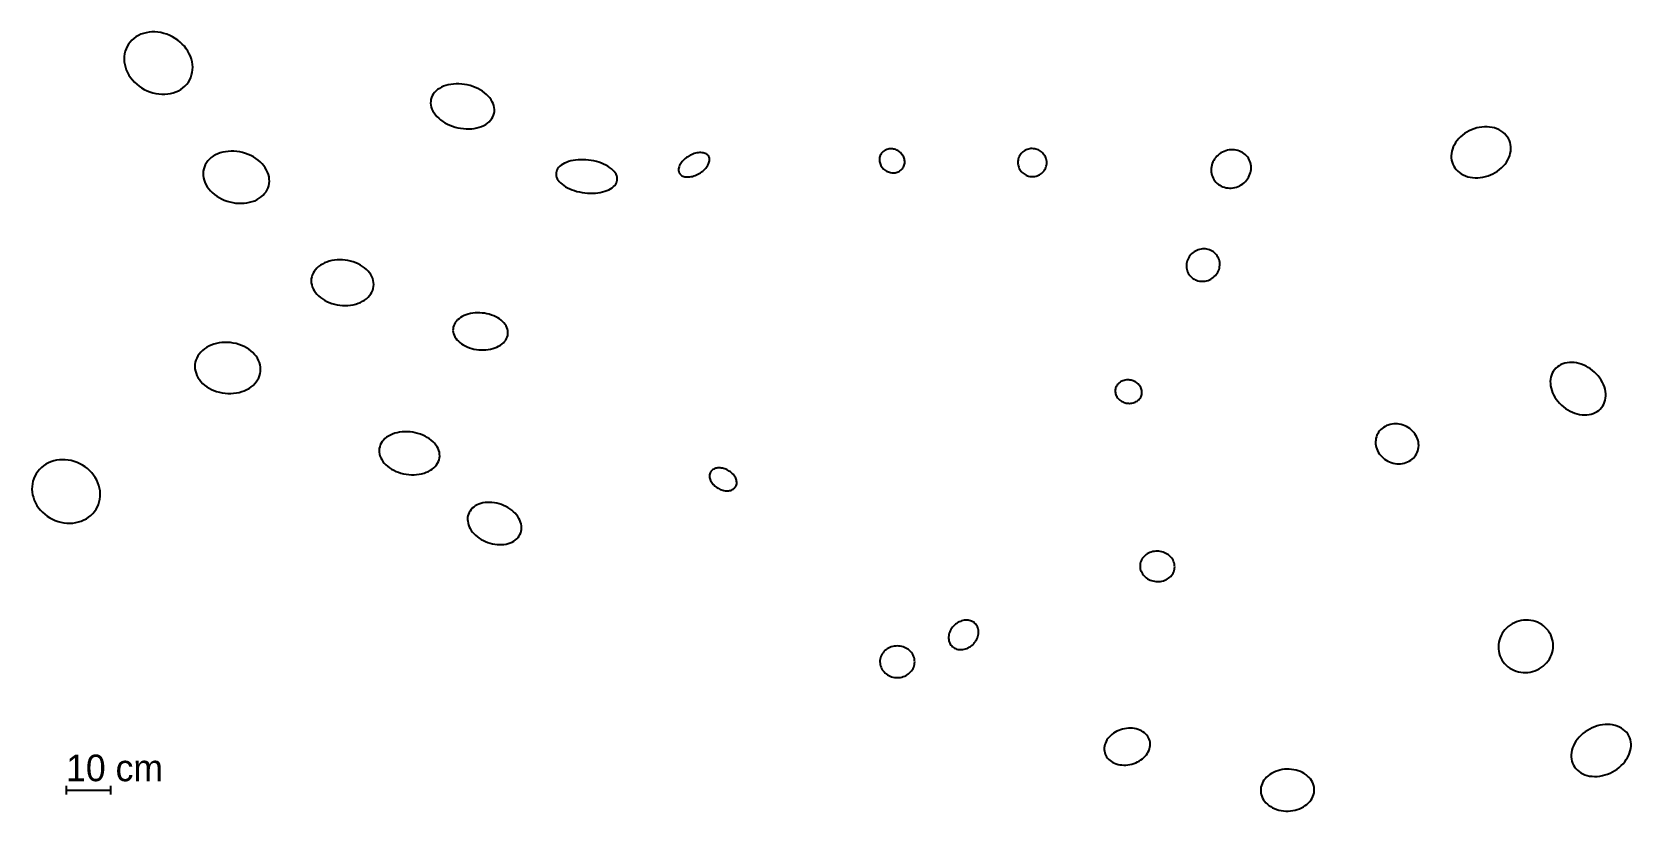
# Model space of a CAD drawing. Header units: metres. Extents: x -12978 to 23069, y -293221 to -275647.
import ezdxf

# ---------------------------------------------------------------- set-up
doc = ezdxf.new("R2010")
doc.units = ezdxf.units.M

msp = doc.modelspace()

# ---------------------------------------------------------------- texts
at = {"layer": 'LAYER'}
msp.add_text('10 cm', height=600, dxfattribs=at).set_placement((-12208.54, -292548.7))

# ---------------------------------------------------------------- linework, layer by layer
at = {"layer": 'LAYER'}
for p, q in [((-10580.13, -275726.48), (-10633.09, -275757.18)), ((-10523.73, -275700.53), (-10580.13, -275726.48)), ((-10464.32, -275679.51), (-10523.73, -275700.53)), ((-10402.35, -275663.6), (-10464.32, -275679.51)), ((-10338.29, -275652.9), (-10402.35, -275663.6)), ((-10272.63, -275647.51), (-10338.29, -275652.9)), ((-10205.87, -275647.47), (-10272.63, -275647.51)), ((-10138.52, -275652.77), (-10205.87, -275647.47)), ((-10071.09, -275663.37), (-10138.52, -275652.77)), ((-10004.09, -275679.2), (-10071.09, -275663.37)), ((-9938.03, -275700.13), (-10004.09, -275679.2)), ((-9873.42, -275726), (-9938.03, -275700.13)), ((-9810.75, -275756.63), (-9873.42, -275726)), ((-10877.63, -276081.23), (-10891.33, -276138.87)), ((-10858.22, -276025.63), (-10877.63, -276081.23)), ((-10833.25, -275972.5), (-10858.22, -276025.63)), ((-10802.91, -275922.24), (-10833.25, -275972.5)), ((-10767.44, -275875.24), (-10802.91, -275922.24)), ((-10727.1, -275831.85), (-10767.44, -275875.24)), ((-10682.21, -275792.39), (-10727.1, -275831.85)), ((-10633.09, -275757.18), (-10682.21, -275792.39)), ((-9750.49, -275791.76), (-9810.75, -275756.63)), ((-9693.11, -275831.14), (-9750.49, -275791.76)), ((-9639.03, -275874.47), (-9693.11, -275831.14)), ((-9588.68, -275921.42), (-9639.03, -275874.47)), ((-9542.43, -275971.63), (-9588.68, -275921.42)), ((-9500.64, -276024.71), (-9542.43, -275971.63)), ((-9463.62, -276080.27), (-9500.64, -276024.71)), ((-9431.66, -276137.88), (-9463.62, -276080.27)), ((-10899.23, -276198.11), (-10901.26, -276258.51)), ((-10901.26, -276258.51), (-10897.4, -276319.6)), ((-10891.33, -276138.87), (-10899.23, -276198.11)), ((-10897.4, -276319.6), (-10887.69, -276380.92)), ((-10887.69, -276380.92), (-10872.19, -276442.01)), ((-10872.19, -276442.01), (-10851.04, -276502.39)), ((-9405, -276197.1), (-9431.66, -276137.88)), ((-9383.84, -276257.48), (-9405, -276197.1)), ((-9368.35, -276318.56), (-9383.84, -276257.48)), ((-9358.63, -276379.89), (-9368.35, -276318.56)), ((-9354.78, -276440.98), (-9358.63, -276379.89)), ((-9356.8, -276501.38), (-9354.78, -276440.98)), ((-10851.04, -276502.39), (-10824.37, -276561.61)), ((-10824.37, -276561.61), (-10792.41, -276619.22)), ((-10792.41, -276619.22), (-10755.4, -276674.78)), ((-10755.4, -276674.78), (-10713.61, -276727.86)), ((-10713.61, -276727.86), (-10667.36, -276778.07)), ((-10667.36, -276778.07), (-10617, -276825.01)), ((-10617, -276825.01), (-10562.93, -276868.34)), ((-9528.93, -276867.64), (-9488.59, -276824.25)), ((-9488.59, -276824.25), (-9453.12, -276777.24)), ((-9453.12, -276777.24), (-9422.79, -276726.99)), ((-9422.79, -276726.99), (-9397.82, -276673.86)), ((-9422.79, -276726.99), (-9422.79, -276726.99)), ((-9397.82, -276673.86), (-9378.41, -276618.26)), ((-9378.41, -276618.26), (-9364.7, -276560.62)), ((-9364.7, -276560.62), (-9356.8, -276501.38)), ((-3535.08, -276829.44), (-3592.46, -276840.57)), ((-3475.69, -276822.1), (-3535.08, -276829.44)), ((-3414.74, -276818.59), (-3475.69, -276822.1)), ((-3352.69, -276818.94), (-3414.74, -276818.59)), ((-3290.02, -276823.15), (-3352.69, -276818.94)), ((-3227.21, -276831.19), (-3290.02, -276823.15)), ((-3164.72, -276842.99), (-3227.21, -276831.19)), ((-10562.93, -276868.34), (-10505.55, -276907.73)), ((-10505.55, -276907.73), (-10445.29, -276942.86)), ((-10445.29, -276942.86), (-10382.62, -276973.48)), ((-10382.62, -276973.48), (-10318.01, -276999.36)), ((-10318.01, -276999.36), (-10251.95, -277020.29)), ((-10251.95, -277020.29), (-10184.95, -277036.12)), ((-10184.95, -277036.12), (-10117.52, -277046.72)), ((-10117.52, -277046.72), (-10050.17, -277052.02)), ((-10050.17, -277052.02), (-9983.41, -277051.97)), ((-9983.41, -277051.97), (-9917.75, -277046.58)), ((-9917.75, -277046.58), (-9853.69, -277035.89)), ((-9853.69, -277035.89), (-9791.72, -277019.98)), ((-9791.72, -277019.98), (-9732.3, -276998.96)), ((-9732.3, -276998.96), (-9675.9, -276973)), ((-9675.9, -276973), (-9622.94, -276942.3)), ((-9622.94, -276942.3), (-9573.83, -276907.09)), ((-9573.83, -276907.09), (-9528.93, -276867.64)), ((-3983.12, -277169.44), (-3989.66, -277212.13)), ((-3971.16, -277127.95), (-3983.12, -277169.44)), ((-3953.87, -277087.96), (-3971.16, -277127.95)), ((-3931.38, -277049.78), (-3953.87, -277087.96)), ((-3903.87, -277013.7), (-3931.38, -277049.78)), ((-3871.54, -276980), (-3903.87, -277013.7)), ((-3834.63, -276948.93), (-3871.54, -276980)), ((-3793.44, -276920.73), (-3834.63, -276948.93)), ((-3748.27, -276895.62), (-3793.44, -276920.73)), ((-3699.46, -276873.78), (-3748.27, -276895.62)), ((-3647.39, -276855.38), (-3699.46, -276873.78)), ((-3592.46, -276840.57), (-3647.39, -276855.38)), ((-3103.05, -276858.47), (-3164.72, -276842.99)), ((-3042.65, -276877.51), (-3103.05, -276858.47)), ((-2983.99, -276899.96), (-3042.65, -276877.51)), ((-2927.51, -276925.65), (-2983.99, -276899.96)), ((-2873.65, -276954.39), (-2927.51, -276925.65)), ((-2822.8, -276985.95), (-2873.65, -276954.39)), ((-2775.37, -277020.11), (-2822.8, -276985.95)), ((-2731.71, -277056.59), (-2775.37, -277020.11)), ((-2692.15, -277095.12), (-2731.71, -277056.59)), ((-2657, -277135.41), (-2692.15, -277095.12)), ((-2626.52, -277177.15), (-2657, -277135.41)), ((-2600.94, -277220.02), (-2626.52, -277177.15)), ((-3989.66, -277212.13), (-3990.73, -277255.69)), ((-3990.73, -277255.69), (-3986.32, -277299.78)), ((-3986.32, -277299.78), (-3976.46, -277344.07)), ((-3976.46, -277344.07), (-3961.24, -277388.22)), ((-3961.24, -277388.22), (-3940.76, -277431.89)), ((-3940.76, -277431.89), (-3915.18, -277474.76)), ((-3915.18, -277474.76), (-3884.69, -277516.5)), ((-3884.69, -277516.5), (-3849.54, -277556.79)), ((-3849.54, -277556.79), (-3809.98, -277595.32)), ((-2580.46, -277263.69), (-2600.94, -277220.02)), ((-2587.82, -277563.95), (-2570.53, -277523.96)), ((-2565.23, -277307.84), (-2580.46, -277263.69)), ((-2570.53, -277523.96), (-2558.57, -277482.47)), ((-2555.38, -277352.13), (-2565.23, -277307.84)), ((-2558.57, -277482.47), (-2552.03, -277439.78)), ((-2558.57, -277482.47), (-2558.57, -277482.47)), ((-2550.97, -277396.22), (-2555.38, -277352.13)), ((-2552.03, -277439.78), (-2550.97, -277396.22)), ((-3809.98, -277595.32), (-3766.32, -277631.8)), ((-3766.32, -277631.8), (-3718.89, -277665.96)), ((-3718.89, -277665.96), (-3668.05, -277697.52)), ((-3668.05, -277697.52), (-3614.18, -277726.26)), ((-3614.18, -277726.26), (-3557.7, -277751.95)), ((-3557.7, -277751.95), (-3499.04, -277774.4)), ((-3499.04, -277774.4), (-3438.64, -277793.44)), ((-3438.64, -277793.44), (-3376.97, -277808.92)), ((-3376.97, -277808.92), (-3314.49, -277820.72)), ((-3314.49, -277820.72), (-3251.67, -277828.76)), ((-3251.67, -277828.76), (-3189, -277832.97)), ((-3189, -277832.97), (-3126.96, -277833.32)), ((-3126.96, -277833.32), (-3066.01, -277829.81)), ((-3066.01, -277829.81), (-3006.62, -277822.47)), ((-3006.62, -277822.47), (-2949.23, -277811.34)), ((-2949.23, -277811.34), (-2894.3, -277796.53)), ((-2894.3, -277796.53), (-2842.23, -277778.13)), ((-2842.23, -277778.13), (-2793.43, -277756.29)), ((-2793.43, -277756.29), (-2748.26, -277731.18)), ((-2748.26, -277731.18), (-2707.06, -277702.98)), ((-2707.06, -277702.98), (-2670.16, -277671.91)), ((-2670.16, -277671.91), (-2637.82, -277638.21)), ((-2637.82, -277638.21), (-2610.31, -277602.13)), ((-2610.31, -277602.13), (-2587.82, -277563.95)), ((19367.51, -277906.5), (19317.2, -277938.87)), ((19420.27, -277877.59), (19367.51, -277906.5)), ((19475.06, -277852.38), (19420.27, -277877.59)), ((19531.48, -277831.04), (19475.06, -277852.38)), ((19589.1, -277813.75), (19531.48, -277831.04)), ((19647.47, -277800.63), (19589.1, -277813.75)), ((19706.15, -277791.79), (19647.47, -277800.63)), ((19764.7, -277787.29), (19706.15, -277791.79)), ((19822.67, -277787.17), (19764.7, -277787.29)), ((19879.62, -277791.43), (19822.67, -277787.17)), ((19935.11, -277800.02), (19879.62, -277791.43)), ((19988.73, -277812.9), (19935.11, -277800.02)), ((20040.06, -277829.97), (19988.73, -277812.9)), ((20088.72, -277851.08), (20040.06, -277829.97)), ((20134.33, -277876.08), (20088.72, -277851.08)), ((20176.55, -277904.79), (20134.33, -277876.08)), ((20215.06, -277936.97), (20176.55, -277904.79)), ((19062.56, -278239.13), (19043.45, -278288.6)), ((19086.44, -278190.58), (19062.56, -278239.13)), ((19114.89, -278143.35), (19086.44, -278190.58)), ((19147.71, -278097.78), (19114.89, -278143.35)), ((19184.65, -278054.23), (19147.71, -278097.78)), ((19225.42, -278013.02), (19184.65, -278054.23)), ((19269.72, -277974.47), (19225.42, -278013.02)), ((19317.2, -277938.87), (19269.72, -277974.47)), ((20249.55, -277972.4), (20215.06, -277936.97)), ((20279.78, -278010.79), (20249.55, -277972.4)), ((20305.51, -278051.86), (20279.78, -278010.79)), ((20326.54, -278095.29), (20305.51, -278051.86)), ((20342.72, -278140.75), (20326.54, -278095.29)), ((20353.92, -278187.9), (20342.72, -278140.75)), ((20360.05, -278236.38), (20353.92, -278187.9)), ((20361.07, -278285.81), (20360.05, -278236.38)), ((-9045.06, -278597.55), (-9071.19, -278641.36)), ((-9013.82, -278556.22), (-9045.06, -278597.55)), ((-8977.71, -278517.71), (-9013.82, -278556.22)), ((-8937, -278482.3), (-8977.71, -278517.71)), ((-8892, -278450.25), (-8937, -278482.3)), ((-8843.05, -278421.83), (-8892, -278450.25)), ((-8790.54, -278397.23), (-8843.05, -278421.83)), ((-8734.84, -278376.64), (-8790.54, -278397.23)), ((-8676.4, -278360.24), (-8734.84, -278376.64)), ((-8615.66, -278348.13), (-8676.4, -278360.24)), ((-8553.07, -278340.41), (-8615.66, -278348.13)), ((-8489.11, -278337.15), (-8553.07, -278340.41)), ((-8424.28, -278338.35), (-8489.11, -278337.15)), ((-8359.06, -278344.03), (-8424.28, -278338.35)), ((-8293.95, -278354.12), (-8359.06, -278344.03)), ((-8229.44, -278368.56), (-8293.95, -278354.12)), ((-8166.04, -278387.24), (-8229.44, -278368.56)), ((-8104.21, -278410.01), (-8166.04, -278387.24)), ((-8044.43, -278436.7), (-8104.21, -278410.01)), ((-7987.15, -278467.11), (-8044.43, -278436.7)), ((-7932.82, -278501), (-7987.15, -278467.11)), ((-7881.84, -278538.13), (-7932.82, -278501)), ((-7834.6, -278578.19), (-7881.84, -278538.13)), ((-7791.47, -278620.9), (-7834.6, -278578.19)), ((-7752.76, -278665.92), (-7791.47, -278620.9)), ((-1013.15, -278629.02), (-1048.64, -278652.41)), ((-973.55, -278607.75), (-1013.15, -278629.02)), ((-930.15, -278588.75), (-973.55, -278607.75)), ((-883.27, -278572.18), (-930.15, -278588.75)), ((-833.27, -278558.15), (-883.27, -278572.18)), ((-780.53, -278546.78), (-833.27, -278558.15)), ((-725.45, -278538.15), (-780.53, -278546.78)), ((-668.45, -278532.33), (-725.45, -278538.15)), ((-609.97, -278529.35), (-668.45, -278532.33)), ((-550.45, -278529.25), (-609.97, -278529.35)), ((-490.34, -278532.03), (-550.45, -278529.25)), ((-430.1, -278537.66), (-490.34, -278532.03)), ((-370.19, -278546.1), (-430.1, -278537.66)), ((-311.07, -278557.29), (-370.19, -278546.1)), ((-253.18, -278571.13), (-311.07, -278557.29)), ((-196.96, -278587.54), (-253.18, -278571.13)), ((-142.86, -278606.37), (-196.96, -278587.54)), ((-91.26, -278627.5), (-142.86, -278606.37)), ((-42.57, -278650.74), (-91.26, -278627.5)), ((1646.04, -278614.73), (1631.48, -278638.66)), ((1662.87, -278591.01), (1646.04, -278614.73)), ((1681.87, -278567.71), (1662.87, -278591.01)), ((1702.88, -278544.98), (1681.87, -278567.71)), ((1725.73, -278523.01), (1702.88, -278544.98)), ((1750.27, -278501.95), (1725.73, -278523.01)), ((1776.3, -278481.98), (1750.27, -278501.95)), ((1803.61, -278463.25), (1776.3, -278481.98)), ((1832.02, -278445.89), (1803.61, -278463.25)), ((1861.29, -278430.03), (1832.02, -278445.89)), ((1891.21, -278415.81), (1861.29, -278430.03)), ((1921.54, -278403.33), (1891.21, -278415.81)), ((1952.07, -278392.67), (1921.54, -278403.33)), ((1982.54, -278383.93), (1952.07, -278392.67)), ((2012.74, -278377.17), (1982.54, -278383.93)), ((2042.44, -278372.44), (2012.74, -278377.17)), ((2071.4, -278369.78), (2042.44, -278372.44)), ((2099.41, -278369.21), (2071.4, -278369.78)), ((2126.25, -278370.72), (2099.41, -278369.21)), ((2151.72, -278374.32), (2126.25, -278370.72)), ((2175.62, -278379.97), (2151.72, -278374.32)), ((2197.78, -278387.63), (2175.62, -278379.97)), ((2218.03, -278397.24), (2197.78, -278387.63)), ((2236.2, -278408.73), (2218.03, -278397.24)), ((2252.17, -278422.02), (2236.2, -278408.73)), ((2265.81, -278436.99), (2252.17, -278422.02)), ((2260.8, -278649.48), (2272.96, -278625.5)), ((2277.02, -278453.54), (2265.81, -278436.99)), ((2272.96, -278625.5), (2282.64, -278601.67)), ((2285.7, -278471.53), (2277.02, -278453.54)), ((2282.64, -278601.67), (2289.75, -278578.15)), ((2291.81, -278490.85), (2285.7, -278471.53)), ((2289.75, -278578.15), (2294.25, -278555.14)), ((2295.28, -278511.32), (2291.81, -278490.85)), ((2294.25, -278555.14), (2296.09, -278532.81)), ((2296.09, -278532.81), (2295.28, -278511.32)), ((6126.22, -278499.71), (6124.49, -278523.05)), ((6124.49, -278523.05), (6124.94, -278546.63)), ((6124.94, -278546.63), (6127.57, -278570.26)), ((6130.11, -278476.79), (6126.22, -278499.71)), ((6127.57, -278570.26), (6132.35, -278593.77)), ((6136.14, -278454.44), (6130.11, -278476.79)), ((6132.35, -278593.77), (6139.26, -278616.98)), ((6144.26, -278432.86), (6136.14, -278454.44)), ((6139.26, -278616.98), (6148.23, -278639.7)), ((6154.41, -278412.2), (6144.26, -278432.86)), ((6166.51, -278392.62), (6154.41, -278412.2)), ((6180.47, -278374.27), (6166.51, -278392.62)), ((6196.18, -278357.28), (6180.47, -278374.27)), ((6213.53, -278341.79), (6196.18, -278357.28)), ((6232.38, -278327.92), (6213.53, -278341.79)), ((6252.59, -278315.76), (6232.38, -278327.92)), ((6274, -278305.42), (6252.59, -278315.76)), ((6296.46, -278296.98), (6274, -278305.42)), ((6319.78, -278290.48), (6296.46, -278296.98)), ((6343.8, -278286), (6319.78, -278290.48)), ((6368.33, -278283.55), (6343.8, -278286)), ((6393.18, -278283.16), (6368.33, -278283.55)), ((6418.16, -278284.83), (6393.18, -278283.16)), ((6443.09, -278288.55), (6418.16, -278284.83)), ((6467.78, -278294.3), (6443.09, -278288.55)), ((6492.03, -278302.01), (6467.78, -278294.3)), ((6515.67, -278311.65), (6492.03, -278302.01)), ((6538.5, -278323.13), (6515.67, -278311.65)), ((6560.37, -278336.36), (6538.5, -278323.13)), ((6581.09, -278351.26), (6560.37, -278336.36)), ((6600.53, -278367.69), (6581.09, -278351.26)), ((6618.51, -278385.55), (6600.53, -278367.69)), ((6634.92, -278404.68), (6618.51, -278385.55)), ((6649.62, -278424.95), (6634.92, -278404.68)), ((6662.51, -278446.21), (6649.62, -278424.95)), ((6673.48, -278468.28), (6662.51, -278446.21)), ((6682.45, -278491.01), (6673.48, -278468.28)), ((6689.35, -278514.21), (6682.45, -278491.01)), ((6685.57, -278653.54), (6691.6, -278631.2)), ((6694.14, -278537.72), (6689.35, -278514.21)), ((6691.6, -278631.2), (6695.49, -278608.27)), ((6696.77, -278561.35), (6694.14, -278537.72)), ((6695.49, -278608.27), (6697.22, -278584.93)), ((6697.22, -278584.93), (6696.77, -278561.35)), ((9246.9, -278564.5), (9245.81, -278591.98)), ((9245.81, -278591.98), (9247.21, -278619.48)), ((9250.46, -278537.24), (9246.9, -278564.5)), ((9247.21, -278619.48), (9251.08, -278646.79)), ((9256.46, -278510.41), (9250.46, -278537.24)), ((9264.87, -278484.22), (9256.46, -278510.41)), ((9275.61, -278458.87), (9264.87, -278484.22)), ((9288.61, -278434.55), (9275.61, -278458.87)), ((9303.77, -278411.44), (9288.61, -278434.55)), ((9320.97, -278389.72), (9303.77, -278411.44)), ((9340.08, -278369.56), (9320.97, -278389.72)), ((9360.95, -278351.1), (9340.08, -278369.56)), ((9383.43, -278334.5), (9360.95, -278351.1)), ((9407.34, -278319.87), (9383.43, -278334.5)), ((9432.51, -278307.32), (9407.34, -278319.87)), ((9458.73, -278296.96), (9432.51, -278307.32)), ((9485.82, -278288.87), (9458.73, -278296.96)), ((9513.57, -278283.09), (9485.82, -278288.87)), ((9541.76, -278279.68), (9513.57, -278283.09)), ((9570.18, -278278.67), (9541.76, -278279.68)), ((9598.61, -278280.05), (9570.18, -278278.67)), ((9626.84, -278283.83), (9598.61, -278280.05)), ((9654.65, -278289.97), (9626.84, -278283.83)), ((9681.84, -278298.42), (9654.65, -278289.97)), ((9708.18, -278309.12), (9681.84, -278298.42)), ((9733.49, -278321.99), (9708.18, -278309.12)), ((9757.57, -278336.93), (9733.49, -278321.99)), ((9780.24, -278353.83), (9757.57, -278336.93)), ((9801.33, -278372.56), (9780.24, -278353.83)), ((9820.66, -278392.97), (9801.33, -278372.56)), ((9838.11, -278414.92), (9820.66, -278392.97)), ((9853.53, -278438.22), (9838.11, -278414.92)), ((9866.8, -278462.72), (9853.53, -278438.22)), ((9877.84, -278488.21), (9866.8, -278462.72)), ((9886.54, -278514.51), (9877.84, -278488.21)), ((9892.85, -278541.42), (9886.54, -278514.51)), ((9896.72, -278568.72), (9892.85, -278541.42)), ((9893.47, -278650.97), (9897.03, -278623.71)), ((9898.12, -278596.22), (9896.72, -278568.72)), ((9897.03, -278623.71), (9898.12, -278596.22)), ((13629.22, -278616.16), (13617.72, -278652.8)), ((13643.95, -278580.43), (13629.22, -278616.16)), ((13661.79, -278545.9), (13643.95, -278580.43)), ((13682.63, -278512.82), (13661.79, -278545.9)), ((13706.29, -278481.45), (13682.63, -278512.82)), ((13732.59, -278452.02), (13706.29, -278481.45)), ((13761.34, -278424.76), (13732.59, -278452.02)), ((13792.32, -278399.87), (13761.34, -278424.76)), ((13825.29, -278377.56), (13792.32, -278399.87)), ((13859.99, -278357.97), (13825.29, -278377.56)), ((13896.18, -278341.28), (13859.99, -278357.97)), ((13933.57, -278327.59), (13896.18, -278341.28)), ((13971.87, -278317.02), (13933.57, -278327.59)), ((14010.79, -278309.64), (13971.87, -278317.02)), ((14050.05, -278305.52), (14010.79, -278309.64)), ((14089.33, -278304.68), (14050.05, -278305.52)), ((14128.35, -278307.13), (14089.33, -278304.68)), ((14166.8, -278312.86), (14128.35, -278307.13)), ((14204.39, -278321.81), (14166.8, -278312.86)), ((14240.84, -278333.92), (14204.39, -278321.81)), ((14275.86, -278349.1), (14240.84, -278333.92)), ((14309.19, -278367.23), (14275.86, -278349.1)), ((14340.59, -278388.17), (14309.19, -278367.23)), ((14369.8, -278411.77), (14340.59, -278388.17)), ((14396.6, -278437.84), (14369.8, -278411.77)), ((14420.8, -278466.19), (14396.6, -278437.84)), ((14442.21, -278496.6), (14420.8, -278466.19)), ((14460.66, -278528.85), (14442.21, -278496.6)), ((14476.02, -278562.67), (14460.66, -278528.85)), ((14488.17, -278597.82), (14476.02, -278562.67)), ((14497.01, -278634.03), (14488.17, -278597.82)), ((14502.48, -278671.03), (14497.01, -278634.03)), ((19020.07, -278388.86), (19015.98, -278438.88)), ((19015.98, -278438.88), (19017, -278488.32)), ((19017, -278488.32), (19023.13, -278536.8)), ((19029.25, -278338.64), (19020.07, -278388.86)), ((19023.13, -278536.8), (19034.33, -278583.95)), ((19043.45, -278288.6), (19029.25, -278338.64)), ((19034.33, -278583.95), (19050.51, -278629.41)), ((19050.51, -278629.41), (19050.51, -278629.41)), ((19050.51, -278629.41), (19071.54, -278672.84)), ((20192.4, -278670.47), (20229.34, -278626.91)), ((20229.34, -278626.91), (20262.16, -278581.35)), ((20262.16, -278581.35), (20290.61, -278534.11)), ((20290.61, -278534.11), (20314.49, -278485.57)), ((20314.49, -278485.57), (20333.6, -278436.09)), ((20333.6, -278436.09), (20347.8, -278386.05)), ((20347.8, -278386.05), (20356.98, -278335.83)), ((20356.98, -278335.83), (20361.07, -278285.81)), ((-9117.13, -278784.35), (-9121.23, -278834.65)), ((-9121.23, -278834.65), (-9119.65, -278885.64)), ((-9119.65, -278885.64), (-9112.39, -278936.93)), ((-9107.36, -278735.12), (-9117.13, -278784.35)), ((-9112.39, -278936.93), (-9099.51, -278988.13)), ((-9092.01, -278687.33), (-9107.36, -278735.12)), ((-9099.51, -278988.13), (-9081.1, -279038.85)), ((-9071.19, -278641.36), (-9092.01, -278687.33)), ((-7718.78, -278712.92), (-7752.76, -278665.92)), ((-7689.78, -278761.53), (-7718.78, -278712.92)), ((-7665.99, -278811.38), (-7689.78, -278761.53)), ((-7647.58, -278862.1), (-7665.99, -278811.38)), ((-7634.7, -278913.3), (-7647.58, -278862.1)), ((-7627.44, -278964.59), (-7634.7, -278913.3)), ((-7625.85, -279015.58), (-7627.44, -278964.59)), ((-1162.61, -278826.25), (-1163.76, -278858.74)), ((-1163.76, -278858.74), (-1159.65, -278891.6)), ((-1156.22, -278794.37), (-1162.61, -278826.25)), ((-1159.65, -278891.6), (-1150.32, -278924.58)), ((-1144.63, -278763.34), (-1156.22, -278794.37)), ((-1150.32, -278924.58), (-1135.83, -278957.42)), ((-1127.93, -278733.41), (-1144.63, -278763.34)), ((-1135.83, -278957.42), (-1116.31, -278989.88)), ((-1106.25, -278704.81), (-1127.93, -278733.41)), ((-1116.31, -278989.88), (-1091.89, -279021.71)), ((-1079.75, -278677.74), (-1106.25, -278704.81)), ((-1048.64, -278652.41), (-1079.75, -278677.74)), ((2.83, -278675.94), (-42.57, -278650.74)), ((44.62, -278702.9), (2.83, -278675.94)), ((82.46, -278731.41), (44.62, -278702.9)), ((116.07, -278761.26), (82.46, -278731.41)), ((145.2, -278792.21), (116.07, -278761.26)), ((169.62, -278824.04), (145.2, -278792.21)), ((189.14, -278856.5), (169.62, -278824.04)), ((203.63, -278889.35), (189.14, -278856.5)), ((212.96, -278922.32), (203.63, -278889.35)), ((209.53, -279019.56), (215.92, -278987.68)), ((217.06, -278955.18), (212.96, -278922.32)), ((215.92, -278987.68), (217.06, -278955.18)), ((215.92, -278987.68), (215.92, -278987.68)), ((1598.04, -278733), (1596.19, -278755.33)), ((1596.19, -278755.33), (1597, -278776.82)), ((1597, -278776.82), (1600.48, -278797.3)), ((1602.53, -278709.99), (1598.04, -278733)), ((1600.48, -278797.3), (1606.58, -278816.61)), ((1609.65, -278686.47), (1602.53, -278709.99)), ((1606.58, -278816.61), (1615.27, -278834.61)), ((1619.32, -278662.64), (1609.65, -278686.47)), ((1615.27, -278834.61), (1615.27, -278834.61)), ((1615.27, -278834.61), (1626.47, -278851.15)), ((1631.48, -278638.66), (1619.32, -278662.64)), ((1626.47, -278851.15), (1640.11, -278866.12)), ((1640.11, -278866.12), (1656.08, -278879.41)), ((1656.08, -278879.41), (1674.25, -278890.9)), ((1674.25, -278890.9), (1694.5, -278900.51)), ((1694.5, -278900.51), (1716.66, -278908.17)), ((1716.66, -278908.17), (1740.56, -278913.82)), ((1740.56, -278913.82), (1766.04, -278917.42)), ((1766.04, -278917.42), (1792.88, -278918.94)), ((1792.88, -278918.94), (1820.88, -278918.36)), ((1820.88, -278918.36), (1849.85, -278915.7)), ((1849.85, -278915.7), (1879.54, -278910.97)), ((1879.54, -278910.97), (1909.74, -278904.21)), ((1909.74, -278904.21), (1940.22, -278895.47)), ((1940.22, -278895.47), (1970.74, -278884.82)), ((1970.74, -278884.82), (2001.08, -278872.33)), ((2001.08, -278872.33), (2030.99, -278858.11)), ((2030.99, -278858.11), (2060.27, -278842.25)), ((2060.27, -278842.25), (2088.67, -278824.89)), ((2088.67, -278824.89), (2115.99, -278806.16)), ((2115.99, -278806.16), (2142.01, -278786.19)), ((2142.01, -278786.19), (2166.55, -278765.14)), ((2166.55, -278765.14), (2189.41, -278743.16)), ((2189.41, -278743.16), (2210.41, -278720.44)), ((2210.41, -278720.44), (2229.41, -278697.13)), ((2229.41, -278697.13), (2246.25, -278673.42)), ((2246.25, -278673.42), (2260.8, -278649.48)), ((6148.23, -278639.7), (6159.2, -278661.78)), ((6159.2, -278661.78), (6172.08, -278683.03)), ((6172.08, -278683.03), (6186.79, -278703.3)), ((6186.79, -278703.3), (6203.19, -278722.44)), ((6203.19, -278722.44), (6221.18, -278740.29)), ((6221.18, -278740.29), (6240.61, -278756.73)), ((6240.61, -278756.73), (6261.34, -278771.62)), ((6261.34, -278771.62), (6283.21, -278784.86)), ((6283.21, -278784.86), (6306.04, -278796.34)), ((6306.04, -278796.34), (6329.68, -278805.97)), ((6329.68, -278805.97), (6353.93, -278813.69)), ((6353.93, -278813.69), (6378.61, -278819.43)), ((6378.61, -278819.43), (6403.54, -278823.15)), ((6403.54, -278823.15), (6428.53, -278824.82)), ((6428.53, -278824.82), (6453.38, -278824.44)), ((6453.38, -278824.44), (6477.91, -278821.99)), ((6477.91, -278821.99), (6501.93, -278817.5)), ((6501.93, -278817.5), (6525.25, -278811.01)), ((6525.25, -278811.01), (6547.71, -278802.56)), ((6547.71, -278802.56), (6569.12, -278792.22)), ((6569.12, -278792.22), (6589.33, -278780.07)), ((6589.33, -278780.07), (6608.18, -278766.19)), ((6608.18, -278766.19), (6625.52, -278750.71)), ((6625.52, -278750.71), (6641.24, -278733.72)), ((6641.24, -278733.72), (6655.2, -278715.37)), ((6655.2, -278715.37), (6667.3, -278695.78)), ((6667.3, -278695.78), (6677.45, -278675.12)), ((6667.3, -278695.78), (6667.3, -278695.78)), ((6677.45, -278675.12), (6685.57, -278653.54)), ((9251.08, -278646.79), (9257.39, -278673.69)), ((9257.39, -278673.69), (9266.09, -278699.99)), ((9266.09, -278699.99), (9277.12, -278725.49)), ((9277.12, -278725.49), (9290.4, -278749.98)), ((9290.4, -278749.98), (9305.82, -278773.29)), ((9305.82, -278773.29), (9323.26, -278795.23)), ((9323.26, -278795.23), (9342.6, -278815.65)), ((9342.6, -278815.65), (9363.68, -278834.37)), ((9363.68, -278834.37), (9386.35, -278851.27)), ((9386.35, -278851.27), (9410.43, -278866.22)), ((9410.43, -278866.22), (9435.74, -278879.09)), ((9435.74, -278879.09), (9462.09, -278889.79)), ((9462.09, -278889.79), (9489.27, -278898.24)), ((9489.27, -278898.24), (9517.09, -278904.38)), ((9517.09, -278904.38), (9545.32, -278908.15)), ((9545.32, -278908.15), (9573.75, -278909.54)), ((9573.75, -278909.54), (9602.17, -278908.52)), ((9602.17, -278908.52), (9630.36, -278905.11)), ((9630.36, -278905.11), (9658.1, -278899.34)), ((9658.1, -278899.34), (9685.19, -278891.24)), ((9685.19, -278891.24), (9711.42, -278880.88)), ((9711.42, -278880.88), (9736.59, -278868.34)), ((9736.59, -278868.34), (9760.5, -278853.71)), ((9760.5, -278853.71), (9782.98, -278837.1)), ((9782.98, -278837.1), (9803.85, -278818.65)), ((9803.85, -278818.65), (9822.96, -278798.49)), ((9822.96, -278798.49), (9840.16, -278776.77)), ((9840.16, -278776.77), (9855.31, -278753.66)), ((9855.31, -278753.66), (9868.31, -278729.33)), ((9868.31, -278729.33), (9879.06, -278703.98)), ((9879.06, -278703.98), (9887.46, -278677.79)), ((9887.46, -278677.79), (9893.47, -278650.97)), ((9893.47, -278650.97), (9893.47, -278650.97)), ((13604.76, -278727.73), (13603.38, -278765.44)), ((13603.38, -278765.44), (13605.44, -278802.94)), ((13609.55, -278690.09), (13604.76, -278727.73)), ((13605.44, -278802.94), (13610.91, -278839.93)), ((13617.72, -278652.8), (13609.55, -278690.09)), ((13610.91, -278839.93), (13619.75, -278876.14)), ((13619.75, -278876.14), (13631.89, -278911.3)), ((13631.89, -278911.3), (13647.25, -278945.12)), ((13647.25, -278945.12), (13647.25, -278945.12)), ((13647.25, -278945.12), (13665.7, -278977.36)), ((13665.7, -278977.36), (13687.11, -279007.77)), ((14375.32, -279021.95), (14401.63, -278992.52)), ((14401.63, -278992.52), (14425.29, -278961.15)), ((14425.29, -278961.15), (14446.12, -278928.07)), ((14446.12, -278928.07), (14463.97, -278893.53)), ((14463.97, -278893.53), (14478.69, -278857.81)), ((14478.69, -278857.81), (14490.19, -278821.16)), ((14490.19, -278821.16), (14498.36, -278783.88)), ((14498.36, -278783.88), (14503.16, -278746.24)), ((14504.53, -278708.52), (14502.48, -278671.03)), ((14503.16, -278746.24), (14504.53, -278708.52)), ((19071.54, -278672.84), (19097.27, -278713.91)), ((19097.27, -278713.91), (19127.5, -278752.3)), ((19127.5, -278752.3), (19161.99, -278787.72)), ((19161.99, -278787.72), (19200.5, -278819.91)), ((19200.5, -278819.91), (19242.72, -278848.62)), ((19242.72, -278848.62), (19288.33, -278873.62)), ((19288.33, -278873.62), (19336.99, -278894.73)), ((19336.99, -278894.73), (19388.32, -278911.79)), ((19388.32, -278911.79), (19441.94, -278924.67)), ((19441.94, -278924.67), (19497.43, -278933.27)), ((19497.43, -278933.27), (19554.38, -278937.53)), ((19554.38, -278937.53), (19612.35, -278937.4)), ((19612.35, -278937.4), (19670.9, -278932.91)), ((19670.9, -278932.91), (19729.58, -278924.06)), ((19729.58, -278924.06), (19787.95, -278910.95)), ((19787.95, -278910.95), (19845.57, -278893.66)), ((19845.57, -278893.66), (19901.99, -278872.32)), ((19901.99, -278872.32), (19956.78, -278847.1)), ((19956.78, -278847.1), (20009.54, -278818.2)), ((20009.54, -278818.2), (20059.85, -278785.82)), ((20059.85, -278785.82), (20107.33, -278750.23)), ((20107.33, -278750.23), (20151.63, -278711.68)), ((20151.63, -278711.68), (20192.4, -278670.47)), ((-9081.1, -279038.85), (-9057.3, -279088.7)), ((-9057.3, -279088.7), (-9028.3, -279137.31)), ((-9028.3, -279137.31), (-8994.32, -279184.31)), ((-8994.32, -279184.31), (-8955.62, -279229.33)), ((-8955.62, -279229.33), (-8912.48, -279272.04)), ((-8912.48, -279272.04), (-8865.25, -279312.1)), ((-8865.25, -279312.1), (-8814.27, -279349.22)), ((-8814.27, -279349.22), (-8759.93, -279383.12)), ((-7810.09, -279367.93), (-7769.38, -279332.52)), ((-7769.38, -279332.52), (-7733.27, -279294)), ((-7733.27, -279294), (-7702.03, -279252.68)), ((-7702.03, -279252.68), (-7675.9, -279208.87)), ((-7675.9, -279208.87), (-7655.08, -279162.89)), ((-7655.08, -279162.89), (-7639.73, -279115.11)), ((-7639.73, -279115.11), (-7629.96, -279065.88)), ((-7639.73, -279115.11), (-7639.73, -279115.11)), ((-7629.96, -279065.88), (-7625.85, -279015.58)), ((-1091.89, -279021.71), (-1062.76, -279052.67)), ((-1062.76, -279052.67), (-1029.15, -279082.51)), ((-1029.15, -279082.51), (-991.31, -279111.02)), ((-991.31, -279111.02), (-949.53, -279137.98)), ((-949.53, -279137.98), (-904.12, -279163.18)), ((-904.12, -279163.18), (-855.43, -279186.43)), ((-855.43, -279186.43), (-803.84, -279207.55)), ((-803.84, -279207.55), (-749.73, -279226.39)), ((-749.73, -279226.39), (-693.51, -279242.79)), ((-693.51, -279242.79), (-635.62, -279256.64)), ((-635.62, -279256.64), (-576.5, -279267.82)), ((-576.5, -279267.82), (-516.59, -279276.26)), ((-516.59, -279276.26), (-456.35, -279281.89)), ((-456.35, -279281.89), (-396.25, -279284.67)), ((-396.25, -279284.67), (-336.72, -279284.57)), ((-336.72, -279284.57), (-278.24, -279281.6)), ((-278.24, -279281.6), (-221.24, -279275.78)), ((-221.24, -279275.78), (-166.17, -279267.15)), ((-166.17, -279267.15), (-113.43, -279255.77)), ((-113.43, -279255.77), (-63.42, -279241.75)), ((-63.42, -279241.75), (-16.54, -279225.17)), ((-16.54, -279225.17), (26.86, -279206.18)), ((26.86, -279206.18), (66.46, -279184.9)), ((66.46, -279184.9), (101.95, -279161.52)), ((101.95, -279161.52), (133.06, -279136.19)), ((133.06, -279136.19), (159.56, -279109.12)), ((159.56, -279109.12), (181.24, -279080.51)), ((181.24, -279080.51), (197.94, -279050.58)), ((197.94, -279050.58), (209.53, -279019.56)), ((13687.11, -279007.77), (13711.31, -279036.12)), ((13711.31, -279036.12), (13738.12, -279062.2)), ((13738.12, -279062.2), (13767.33, -279085.8)), ((13767.33, -279085.8), (13798.72, -279106.74)), ((13798.72, -279106.74), (13832.05, -279124.87)), ((13832.05, -279124.87), (13867.08, -279140.05)), ((13867.08, -279140.05), (13903.52, -279152.16)), ((13903.52, -279152.16), (13941.11, -279161.11)), ((13941.11, -279161.11), (13979.56, -279166.83)), ((13979.56, -279166.83), (14018.58, -279169.28)), ((14018.58, -279169.28), (14057.86, -279168.44)), ((14057.86, -279168.44), (14097.12, -279164.32)), ((14097.12, -279164.32), (14136.05, -279156.95)), ((14136.05, -279156.95), (14174.35, -279146.38)), ((14174.35, -279146.38), (14211.73, -279132.69)), ((14211.73, -279132.69), (14247.92, -279115.99)), ((14247.92, -279115.99), (14282.63, -279096.41)), ((14282.63, -279096.41), (14315.6, -279074.09)), ((14315.6, -279074.09), (14346.57, -279049.21)), ((14346.57, -279049.21), (14375.32, -279021.95)), ((-8759.93, -279383.12), (-8702.66, -279413.53)), ((-8702.66, -279413.53), (-8642.88, -279440.22)), ((-8642.88, -279440.22), (-8581.05, -279462.99)), ((-8581.05, -279462.99), (-8517.64, -279481.66)), ((-8517.64, -279481.66), (-8453.14, -279496.11)), ((-8453.14, -279496.11), (-8388.03, -279506.2)), ((-8388.03, -279506.2), (-8322.81, -279511.88)), ((-8322.81, -279511.88), (-8257.97, -279513.08)), ((-8257.97, -279513.08), (-8194.02, -279509.82)), ((-8194.02, -279509.82), (-8131.43, -279502.1)), ((-8131.43, -279502.1), (-8070.68, -279489.99)), ((-8070.68, -279489.99), (-8012.24, -279473.58)), ((-8012.24, -279473.58), (-7956.55, -279453)), ((-7956.55, -279453), (-7904.03, -279428.4)), ((-7904.03, -279428.4), (-7855.09, -279399.97)), ((-7855.09, -279399.97), (-7810.09, -279367.93)), ((-6160.66, -280795.63), (-6219.34, -280805.74)), ((-6100.59, -280789.37), (-6160.66, -280795.63)), ((-6039.6, -280787.03), (-6100.59, -280789.37)), ((-5978.13, -280788.6), (-6039.6, -280787.03)), ((-5916.67, -280794.09), (-5978.13, -280788.6)), ((-5855.68, -280803.44), (-5916.67, -280794.09)), ((13075.29, -280779.25), (13063.83, -280809.64)), ((13089.4, -280749.83), (13075.29, -280779.25)), ((13106.04, -280721.61), (13089.4, -280749.83)), ((13125.09, -280694.79), (13106.04, -280721.61)), ((13146.4, -280669.58), (13125.09, -280694.79)), ((13169.82, -280646.17), (13146.4, -280669.58)), ((13195.15, -280624.75), (13169.82, -280646.17)), ((13222.21, -280605.46), (13195.15, -280624.75)), ((13250.8, -280588.47), (13222.21, -280605.46)), ((13280.7, -280573.9), (13250.8, -280588.47)), ((13311.67, -280561.86), (13280.7, -280573.9)), ((13343.48, -280552.44), (13311.67, -280561.86)), ((13375.9, -280545.71), (13343.48, -280552.44)), ((13408.67, -280541.73), (13375.9, -280545.71)), ((13441.54, -280540.52), (13408.67, -280541.73)), ((13474.27, -280542.1), (13441.54, -280540.52)), ((13506.6, -280546.45), (13474.27, -280542.1)), ((13538.3, -280553.54), (13506.6, -280546.45)), ((13569.11, -280563.32), (13538.3, -280553.54)), ((13598.8, -280575.7), (13569.11, -280563.32)), ((13627.15, -280590.61), (13598.8, -280575.7)), ((13653.95, -280607.91), (13627.15, -280590.61)), ((13678.98, -280627.49), (13653.95, -280607.91)), ((13702.05, -280649.19), (13678.98, -280627.49)), ((13723, -280672.85), (13702.05, -280649.19)), ((13741.67, -280698.28), (13723, -280672.85)), ((13757.9, -280725.3), (13741.67, -280698.28)), ((13771.58, -280753.7), (13757.9, -280725.3)), ((13782.6, -280783.26), (13771.58, -280753.7)), ((13790.88, -280813.76), (13782.6, -280783.26)), ((-6659.43, -281130.4), (-6672.76, -281173.41)), ((-6640.91, -281088.7), (-6659.43, -281130.4)), ((-6617.36, -281048.63), (-6640.91, -281088.7)), ((-6588.94, -281010.49), (-6617.36, -281048.63)), ((-6555.87, -280974.58), (-6588.94, -281010.49)), ((-6518.41, -280941.16), (-6555.87, -280974.58)), ((-6476.83, -280910.49), (-6518.41, -280941.16)), ((-6431.47, -280882.8), (-6476.83, -280910.49)), ((-6382.65, -280858.31), (-6431.47, -280882.8)), ((-6330.76, -280837.2), (-6382.65, -280858.31)), ((-6276.18, -280819.63), (-6330.76, -280837.2)), ((-6219.34, -280805.74), (-6276.18, -280819.63)), ((-5795.62, -280816.6), (-5855.68, -280803.44)), ((-5736.95, -280833.45), (-5795.62, -280816.6)), ((-5680.12, -280853.87), (-5736.95, -280833.45)), ((-5625.56, -280877.71), (-5680.12, -280853.87)), ((-5573.68, -280904.78), (-5625.56, -280877.71)), ((-5524.88, -280934.88), (-5573.68, -280904.78)), ((-5479.54, -280967.78), (-5524.88, -280934.88)), ((-5437.98, -281003.22), (-5479.54, -280967.78)), ((-5400.54, -281040.94), (-5437.98, -281003.22)), ((-5367.5, -281080.66), (-5400.54, -281040.94)), ((-5339.11, -281122.06), (-5367.5, -281080.66)), ((-5315.58, -281164.84), (-5339.11, -281122.06)), ((13046.05, -280904.26), (13045.81, -280936.15)), ((13045.81, -280936.15), (13048.44, -280967.82)), ((13049.15, -280872.38), (13046.05, -280904.26)), ((13048.44, -280967.82), (13053.92, -280999.02)), ((13055.09, -280840.76), (13049.15, -280872.38)), ((13053.92, -280999.02), (13062.2, -281029.52)), ((13063.83, -280809.64), (13055.09, -280840.76)), ((13062.2, -281029.52), (13073.22, -281059.08)), ((13073.22, -281059.08), (13086.9, -281087.48)), ((13086.9, -281087.48), (13086.9, -281087.48)), ((13086.9, -281087.48), (13103.13, -281114.5)), ((13103.13, -281114.5), (13121.79, -281139.93)), ((13121.79, -281139.93), (13142.74, -281163.59)), ((13674.98, -281166.61), (13698.39, -281143.2)), ((13698.39, -281143.2), (13719.71, -281117.99)), ((13719.71, -281117.99), (13738.76, -281091.17)), ((13738.76, -281091.17), (13755.4, -281062.95)), ((13755.4, -281062.95), (13769.5, -281033.53)), ((13769.5, -281033.53), (13780.97, -281003.15)), ((13780.97, -281003.15), (13789.71, -280972.02)), ((13789.71, -280972.02), (13795.65, -280940.4)), ((13796.36, -280844.96), (13790.88, -280813.76)), ((13795.65, -280940.4), (13798.75, -280908.52)), ((13798.99, -280876.63), (13796.36, -280844.96)), ((13798.75, -280908.52), (13798.99, -280876.63)), ((-6680.8, -281217.4), (-6683.5, -281262.04)), ((-6683.5, -281262.04), (-6680.83, -281306.99)), ((-6680.83, -281306.99), (-6672.82, -281351.9)), ((-6672.76, -281173.41), (-6680.8, -281217.4)), ((-6672.82, -281351.9), (-6659.51, -281396.44)), ((-6659.51, -281396.44), (-6641.03, -281440.26)), ((-6641.03, -281440.26), (-6617.5, -281483.04)), ((-6617.5, -281483.04), (-6589.11, -281524.44)), ((-5339.25, -281556.47), (-5315.69, -281516.4)), ((-5315.69, -281516.4), (-5297.18, -281474.7)), ((-5297.09, -281208.66), (-5315.58, -281164.84)), ((-5297.18, -281474.7), (-5283.85, -281431.69)), ((-5283.79, -281253.2), (-5297.09, -281208.66)), ((-5283.85, -281431.69), (-5275.81, -281387.7)), ((-5275.78, -281298.11), (-5283.79, -281253.2)), ((-5275.81, -281387.7), (-5273.11, -281343.06)), ((-5275.81, -281387.7), (-5275.81, -281387.7)), ((-5273.11, -281343.06), (-5275.78, -281298.11)), ((13142.74, -281163.59), (13165.82, -281185.29)), ((13165.82, -281185.29), (13190.85, -281204.87)), ((13190.85, -281204.87), (13217.65, -281222.18)), ((13217.65, -281222.18), (13246, -281237.08)), ((13246, -281237.08), (13275.69, -281249.46)), ((13275.69, -281249.46), (13306.5, -281259.24)), ((13306.5, -281259.24), (13338.19, -281266.33)), ((13338.19, -281266.33), (13370.53, -281270.68)), ((13370.53, -281270.68), (13403.26, -281272.26)), ((13403.26, -281272.26), (13436.13, -281271.05)), ((13436.13, -281271.05), (13468.9, -281267.07)), ((13468.9, -281267.07), (13501.31, -281260.34)), ((13501.31, -281260.34), (13533.13, -281250.92)), ((13533.13, -281250.92), (13564.1, -281238.88)), ((13564.1, -281238.88), (13594, -281224.31)), ((13594, -281224.31), (13622.58, -281207.32)), ((13622.58, -281207.32), (13649.65, -281188.03)), ((13649.65, -281188.03), (13674.98, -281166.61)), ((-6589.11, -281524.44), (-6556.06, -281564.15)), ((-6556.06, -281564.15), (-6518.62, -281601.88)), ((-6518.62, -281601.88), (-6477.07, -281637.32)), ((-6477.07, -281637.32), (-6431.72, -281670.22)), ((-6431.72, -281670.22), (-6382.93, -281700.32)), ((-6382.93, -281700.32), (-6331.05, -281727.39)), ((-6331.05, -281727.39), (-6276.49, -281751.22)), ((-6276.49, -281751.22), (-6219.65, -281771.65)), ((-6219.65, -281771.65), (-6160.98, -281788.5)), ((-6160.98, -281788.5), (-6100.93, -281801.65)), ((-6100.93, -281801.65), (-6039.93, -281811.01)), ((-6039.93, -281811.01), (-5978.47, -281816.5)), ((-5978.47, -281816.5), (-5917.01, -281818.07)), ((-5917.01, -281818.07), (-5856.01, -281815.72)), ((-5856.01, -281815.72), (-5795.95, -281809.47)), ((-5795.95, -281809.47), (-5737.27, -281799.36)), ((-5737.27, -281799.36), (-5680.43, -281785.46)), ((-5680.43, -281785.46), (-5625.85, -281767.9)), ((-5625.85, -281767.9), (-5573.96, -281746.79)), ((-5573.96, -281746.79), (-5525.14, -281722.3)), ((-5525.14, -281722.3), (-5479.77, -281694.61)), ((-5479.77, -281694.61), (-5438.2, -281663.94)), ((-5438.2, -281663.94), (-5400.74, -281630.52)), ((-5400.74, -281630.52), (-5367.67, -281594.61)), ((-5367.67, -281594.61), (-5339.25, -281556.47)), ((-3454.78, -282237.31), (-3469.82, -282271.51)), ((-3435.27, -282204.36), (-3454.78, -282237.31)), ((-3411.43, -282172.91), (-3435.27, -282204.36)), ((-3383.45, -282143.2), (-3411.43, -282172.91)), ((-3351.54, -282115.45), (-3383.45, -282143.2)), ((-3315.95, -282089.88), (-3351.54, -282115.45)), ((-3276.94, -282066.68), (-3315.95, -282089.88)), ((-3234.81, -282046.03), (-3276.94, -282066.68)), ((-3189.89, -282028.09), (-3234.81, -282046.03)), ((-3142.51, -282012.98), (-3189.89, -282028.09)), ((-3093.04, -282000.84), (-3142.51, -282012.98)), ((-3041.85, -281991.74), (-3093.04, -282000.84)), ((-2989.32, -281985.76), (-3041.85, -281991.74)), ((-2935.87, -281982.94), (-2989.32, -281985.76)), ((-2881.9, -281983.31), (-2935.87, -281982.94)), ((-2827.82, -281986.86), (-2881.9, -281983.31)), ((-2774.03, -281993.57), (-2827.82, -281986.86)), ((-2720.96, -282003.38), (-2774.03, -281993.57)), ((-2669, -282016.22), (-2720.96, -282003.38)), ((-2618.54, -282031.99), (-2669, -282016.22)), ((-2569.98, -282050.58), (-2618.54, -282031.99)), ((-2523.68, -282071.83), (-2569.98, -282050.58)), ((-2480, -282095.59), (-2523.68, -282071.83)), ((-2439.27, -282121.68), (-2480, -282095.59)), ((-2401.79, -282149.9), (-2439.27, -282121.68)), ((-2367.85, -282180.04), (-2401.79, -282149.9)), ((-2337.71, -282211.86), (-2367.85, -282180.04)), ((-2311.61, -282245.12), (-2337.71, -282211.86)), ((-3486.07, -282342.61), (-3487.15, -282378.97)), ((-3487.15, -282378.97), (-3483.51, -282415.5)), ((-3480.28, -282306.7), (-3486.07, -282342.61)), ((-3483.51, -282415.5), (-3475.19, -282451.92)), ((-3469.82, -282271.51), (-3480.28, -282306.7)), ((-3475.19, -282451.92), (-3462.23, -282487.96)), ((-3462.23, -282487.96), (-3444.75, -282523.34)), ((-3444.75, -282523.34), (-3422.88, -282557.79)), ((-3422.88, -282557.79), (-3396.77, -282591.06)), ((-3396.77, -282591.06), (-3366.63, -282622.88)), ((-2323.06, -282630.01), (-2299.22, -282598.56)), ((-2289.73, -282279.57), (-2311.61, -282245.12)), ((-2299.22, -282598.56), (-2279.7, -282565.6)), ((-2272.25, -282314.95), (-2289.73, -282279.57)), ((-2279.7, -282565.6), (-2264.66, -282531.4)), ((-2259.3, -282350.99), (-2272.25, -282314.95)), ((-2264.66, -282531.4), (-2254.21, -282496.21)), ((-2250.97, -282387.42), (-2259.3, -282350.99)), ((-2254.21, -282496.21), (-2248.41, -282460.3)), ((-2247.33, -282423.95), (-2250.97, -282387.42)), ((-2248.41, -282460.3), (-2247.33, -282423.95)), ((-2248.41, -282460.3), (-2248.41, -282460.3)), ((-9238.31, -282956.59), (-9262.78, -283002.04)), ((-9208.71, -282913.18), (-9238.31, -282956.59)), ((-9174.21, -282872.16), (-9208.71, -282913.18)), ((-9135.07, -282833.84), (-9174.21, -282872.16)), ((-9091.6, -282798.5), (-9135.07, -282833.84)), ((-9044.11, -282766.42), (-9091.6, -282798.5)), ((-8992.98, -282737.83), (-9044.11, -282766.42)), ((-8938.58, -282712.97), (-8992.98, -282737.83)), ((-8881.35, -282692.01), (-8938.58, -282712.97)), ((-8821.7, -282675.11), (-8881.35, -282692.01)), ((-8760.1, -282662.41), (-8821.7, -282675.11)), ((-8697.01, -282654.01), (-8760.1, -282662.41)), ((-8632.91, -282649.95), (-8697.01, -282654.01)), ((-8568.3, -282650.29), (-8632.91, -282649.95)), ((-8503.66, -282655.01), (-8568.3, -282650.29)), ((-8439.48, -282664.07), (-8503.66, -282655.01)), ((-8376.26, -282677.41), (-8439.48, -282664.07)), ((-8314.47, -282694.94), (-8376.26, -282677.41)), ((-8254.59, -282716.5), (-8314.47, -282694.94)), ((-8197.07, -282741.94), (-8254.59, -282716.5)), ((-8142.35, -282771.07), (-8197.07, -282741.94)), ((-8090.84, -282803.67), (-8142.35, -282771.07)), ((-8042.94, -282839.48), (-8090.84, -282803.67)), ((-7999.01, -282878.23), (-8042.94, -282839.48)), ((-7959.39, -282919.64), (-7999.01, -282878.23)), ((-7924.37, -282963.37), (-7959.39, -282919.64)), ((-7894.23, -283009.11), (-7924.37, -282963.37)), ((-3366.63, -282622.88), (-3332.7, -282653.01)), ((-3332.7, -282653.01), (-3295.22, -282681.23)), ((-3295.22, -282681.23), (-3254.48, -282707.32)), ((-3254.48, -282707.32), (-3210.8, -282731.08)), ((-3210.8, -282731.08), (-3164.5, -282752.34)), ((-3164.5, -282752.34), (-3115.94, -282770.92)), ((-3115.94, -282770.92), (-3065.49, -282786.7)), ((-3065.49, -282786.7), (-3013.53, -282799.54)), ((-3013.53, -282799.54), (-2960.45, -282809.35)), ((-2960.45, -282809.35), (-2906.67, -282816.05)), ((-2906.67, -282816.05), (-2852.58, -282819.6)), ((-2852.58, -282819.6), (-2798.61, -282819.97)), ((-2798.61, -282819.97), (-2745.16, -282817.16)), ((-2745.16, -282817.16), (-2692.64, -282811.18)), ((-2692.64, -282811.18), (-2641.45, -282802.08)), ((-2641.45, -282802.08), (-2591.97, -282789.93)), ((-2591.97, -282789.93), (-2544.59, -282774.83)), ((-2544.59, -282774.83), (-2499.67, -282756.88)), ((-2499.67, -282756.88), (-2457.54, -282736.23)), ((-2457.54, -282736.23), (-2418.53, -282713.03)), ((-2418.53, -282713.03), (-2382.94, -282687.46)), ((-2382.94, -282687.46), (-2351.03, -282659.72)), ((-2351.03, -282659.72), (-2323.06, -282630.01)), ((-9303.78, -283147.2), (-9306.29, -283197.29)), ((-9306.29, -283197.29), (-9303.16, -283247.6)), ((-9295.64, -283097.71), (-9303.78, -283147.2)), ((-9303.16, -283247.6), (-9294.42, -283297.75)), ((-9281.94, -283049.2), (-9295.64, -283097.71)), ((-9294.42, -283297.75), (-9280.11, -283347.35)), ((-9262.78, -283002.04), (-9281.94, -283049.2)), ((-7869.19, -283056.5), (-7894.23, -283009.11)), ((-7849.44, -283105.19), (-7869.19, -283056.5)), ((-7835.14, -283154.79), (-7849.44, -283105.19)), ((-7826.39, -283204.94), (-7835.14, -283154.79)), ((-7833.92, -283354.83), (-7825.78, -283305.34)), ((-7823.27, -283255.25), (-7826.39, -283204.94)), ((-7825.78, -283305.34), (-7823.27, -283255.25)), ((-7825.78, -283305.34), (-7825.78, -283305.34)), ((21315.81, -283304.16), (21293.44, -283344.5)), ((21342.44, -283266.77), (21315.81, -283304.16)), ((21373.11, -283232.63), (21342.44, -283266.77)), ((21407.6, -283201.99), (21373.11, -283232.63)), ((21445.65, -283175.09), (21407.6, -283201.99)), ((21486.96, -283152.14), (21445.65, -283175.09)), ((21531.22, -283133.3), (21486.96, -283152.14)), ((21578.09, -283118.72), (21531.22, -283133.3)), ((21627.22, -283108.51), (21578.09, -283118.72)), ((21678.23, -283102.75), (21627.22, -283108.51)), ((21730.74, -283101.48), (21678.23, -283102.75)), ((21784.34, -283104.72), (21730.74, -283101.48)), ((21838.62, -283112.43), (21784.34, -283104.72)), ((21893.18, -283124.56), (21838.62, -283112.43)), ((21947.6, -283141.02), (21893.18, -283124.56)), ((22001.46, -283161.68), (21947.6, -283141.02)), ((22054.36, -283186.38), (22001.46, -283161.68)), ((22105.89, -283214.94), (22054.36, -283186.38)), ((22155.66, -283247.14), (22105.89, -283214.94)), ((22203.29, -283282.73), (22155.66, -283247.14)), ((22248.41, -283321.45), (22203.29, -283282.73)), ((22290.7, -283362.99), (22248.41, -283321.45)), ((-9280.11, -283347.35), (-9260.37, -283396.04)), ((-9260.37, -283396.04), (-9235.33, -283443.43)), ((-9235.33, -283443.43), (-9205.19, -283489.16)), ((-9205.19, -283489.16), (-9170.17, -283532.9)), ((-9170.17, -283532.9), (-9130.55, -283574.3)), ((-9130.55, -283574.3), (-9086.62, -283613.06)), ((-9086.62, -283613.06), (-9038.72, -283648.87)), ((-9038.72, -283648.87), (-8987.21, -283681.46)), ((-8987.21, -283681.46), (-8932.49, -283710.59)), ((-8085.45, -283686.12), (-8037.96, -283654.04)), ((-8037.96, -283654.04), (-7994.49, -283618.7)), ((-7994.49, -283618.7), (-7955.35, -283580.38)), ((-7955.35, -283580.38), (-7920.85, -283539.36)), ((-7920.85, -283539.36), (-7891.25, -283495.95)), ((-7891.25, -283495.95), (-7866.78, -283450.5)), ((-7866.78, -283450.5), (-7847.62, -283403.33)), ((-7847.62, -283403.33), (-7833.92, -283354.83)), ((11450.97, -283675.27), (11445.08, -283697.39)), ((11459.08, -283653.8), (11450.97, -283675.27)), ((11469.34, -283633.15), (11459.08, -283653.8)), ((11481.68, -283613.47), (11469.34, -283633.15)), ((11496, -283594.9), (11481.68, -283613.47)), ((11512.2, -283577.6), (11496, -283594.9)), ((11530.15, -283561.69), (11512.2, -283577.6)), ((11549.72, -283547.29), (11530.15, -283561.69)), ((11570.75, -283534.52), (11549.72, -283547.29)), ((11593.09, -283523.47), (11570.75, -283534.52)), ((11616.56, -283514.22), (11593.09, -283523.47)), ((11641, -283506.85), (11616.56, -283514.22)), ((11666.2, -283501.41), (11641, -283506.85)), ((11691.99, -283497.94), (11666.2, -283501.41)), ((11718.16, -283496.47), (11691.99, -283497.94)), ((11744.51, -283497.02), (11718.16, -283496.47)), ((11770.85, -283499.56), (11744.51, -283497.02)), ((11796.97, -283504.1), (11770.85, -283499.56)), ((11822.68, -283510.59), (11796.97, -283504.1)), ((11847.77, -283518.98), (11822.68, -283510.59)), ((11872.06, -283529.21), (11847.77, -283518.98)), ((11895.37, -283541.2), (11872.06, -283529.21)), ((11917.51, -283554.86), (11895.37, -283541.2)), ((11938.32, -283570.09), (11917.51, -283554.86)), ((11957.64, -283586.76), (11938.32, -283570.09)), ((11975.32, -283604.76), (11957.64, -283586.76)), ((11991.23, -283623.95), (11975.32, -283604.76)), ((12005.24, -283644.18), (11991.23, -283623.95)), ((12017.26, -283665.29), (12005.24, -283644.18)), ((12027.18, -283687.13), (12017.26, -283665.29)), ((21253.37, -283480.12), (21249.37, -283529.05)), ((21249.37, -283529.05), (21250.12, -283579.22)), ((21250.12, -283579.22), (21255.63, -283630.26)), ((21262.1, -283432.82), (21253.37, -283480.12)), ((21255.63, -283630.26), (21265.85, -283681.78)), ((21275.49, -283387.5), (21262.1, -283432.82)), ((21265.85, -283681.78), (21280.7, -283733.38)), ((21293.44, -283344.5), (21275.49, -283387.5)), ((22329.81, -283407.05), (22290.7, -283362.99)), ((22365.46, -283453.28), (22329.81, -283407.05)), ((22397.37, -283501.34), (22365.46, -283453.28)), ((22425.31, -283550.85), (22397.37, -283501.34)), ((22449.05, -283601.45), (22425.31, -283550.85)), ((22468.43, -283652.75), (22449.05, -283601.45)), ((22483.28, -283704.35), (22468.43, -283652.75)), ((-8932.49, -283710.59), (-8874.97, -283736.04)), ((-8874.97, -283736.04), (-8815.08, -283757.6)), ((-8815.08, -283757.6), (-8753.3, -283775.12)), ((-8753.3, -283775.12), (-8690.08, -283788.47)), ((-8690.08, -283788.47), (-8625.9, -283797.53)), ((-8625.9, -283797.53), (-8561.26, -283802.25)), ((-8561.26, -283802.25), (-8496.65, -283802.58)), ((-8496.65, -283802.58), (-8432.55, -283798.53)), ((-8432.55, -283798.53), (-8369.46, -283790.12)), ((-8369.46, -283790.12), (-8307.86, -283777.43)), ((-8307.86, -283777.43), (-8248.21, -283760.53)), ((-8248.21, -283760.53), (-8190.98, -283739.57)), ((-8190.98, -283739.57), (-8136.58, -283714.71)), ((-8136.58, -283714.71), (-8085.45, -283686.12)), ((11441.46, -283719.99), (11440.13, -283742.9)), ((11440.13, -283742.9), (11441.09, -283765.94)), ((11441.09, -283765.94), (11444.35, -283788.94)), ((11445.08, -283697.39), (11441.46, -283719.99)), ((11444.35, -283788.94), (11449.88, -283811.73)), ((11449.88, -283811.73), (11457.64, -283834.13)), ((11457.64, -283834.13), (11467.56, -283855.96)), ((11467.56, -283855.96), (11479.57, -283877.08)), ((11479.57, -283877.08), (11493.59, -283897.3)), ((11493.59, -283897.3), (11509.5, -283916.49)), ((11509.5, -283916.49), (11527.18, -283934.49)), ((11527.18, -283934.49), (11546.5, -283951.17)), ((11546.5, -283951.17), (11567.31, -283966.39)), ((11567.31, -283966.39), (11589.45, -283980.06)), ((11589.45, -283980.06), (11612.75, -283992.05)), ((11612.75, -283992.05), (11637.05, -284002.28)), ((11637.05, -284002.28), (11662.14, -284010.67)), ((11662.14, -284010.67), (11687.85, -284017.15)), ((11687.85, -284017.15), (11713.97, -284021.69)), ((11713.97, -284021.69), (11740.31, -284024.24)), ((11740.31, -284024.24), (11766.66, -284024.78)), ((11766.66, -284024.78), (11792.83, -284023.31)), ((11792.83, -284023.31), (11818.62, -284019.85)), ((11818.62, -284019.85), (11843.82, -284014.41)), ((11843.82, -284014.41), (11868.25, -284007.03)), ((11868.25, -284007.03), (11891.73, -283997.79)), ((11891.73, -283997.79), (11914.07, -283986.74)), ((11914.07, -283986.74), (11935.1, -283973.96)), ((11935.1, -283973.96), (11954.67, -283959.57)), ((11954.67, -283959.57), (11972.62, -283943.66)), ((11972.62, -283943.66), (11988.82, -283926.35)), ((11988.82, -283926.35), (12003.14, -283907.79)), ((12003.14, -283907.79), (12015.48, -283888.1)), ((12015.48, -283888.1), (12025.74, -283867.45)), ((12025.74, -283867.45), (12033.85, -283845.98)), ((12034.94, -283709.53), (12027.18, -283687.13)), ((12033.85, -283845.98), (12039.73, -283823.87)), ((12040.46, -283732.31), (12034.94, -283709.53)), ((12039.73, -283823.87), (12043.36, -283801.27)), ((12039.73, -283823.87), (12039.73, -283823.87)), ((12043.72, -283755.32), (12040.46, -283732.31)), ((12043.36, -283801.27), (12044.69, -283778.36)), ((12044.69, -283778.36), (12043.72, -283755.32)), ((21280.7, -283733.38), (21300.08, -283784.68)), ((21300.08, -283784.68), (21323.82, -283835.27)), ((21323.82, -283835.27), (21351.75, -283884.79)), ((21351.75, -283884.79), (21383.67, -283932.85)), ((21383.67, -283932.85), (21419.32, -283979.08)), ((21419.32, -283979.08), (21458.43, -284023.14)), ((21458.43, -284023.14), (21500.72, -284064.68)), ((22433.32, -284081.97), (22455.69, -284041.63)), ((22455.69, -284041.63), (22473.64, -283998.63)), ((22473.64, -283998.63), (22487.03, -283953.31)), ((22493.5, -283755.87), (22483.28, -283704.35)), ((22487.03, -283953.31), (22495.76, -283906)), ((22499, -283806.91), (22493.5, -283755.87)), ((22495.76, -283906), (22499.76, -283857.08)), ((22499.76, -283857.08), (22499, -283806.91)), ((21500.72, -284064.68), (21545.84, -284103.4)), ((21545.84, -284103.4), (21593.47, -284138.99)), ((21593.47, -284138.99), (21643.24, -284171.19)), ((21643.24, -284171.19), (21694.77, -284199.75)), ((21694.77, -284199.75), (21747.67, -284224.45)), ((21747.67, -284224.45), (21801.53, -284245.11)), ((21801.53, -284245.11), (21855.95, -284261.57)), ((21855.95, -284261.57), (21910.51, -284273.7)), ((21910.51, -284273.7), (21964.79, -284281.41)), ((21964.79, -284281.41), (22018.39, -284284.65)), ((22018.39, -284284.65), (22070.9, -284283.38)), ((22070.9, -284283.38), (22121.91, -284277.62)), ((22121.91, -284277.62), (22171.04, -284267.41)), ((22171.04, -284267.41), (22217.91, -284252.83)), ((22217.91, -284252.83), (22262.17, -284233.99)), ((22262.17, -284233.99), (22303.48, -284211.03)), ((22303.48, -284211.03), (22341.53, -284184.13)), ((22341.53, -284184.13), (22376.02, -284153.5)), ((22376.02, -284153.5), (22406.69, -284119.36)), ((22406.69, -284119.36), (22433.32, -284081.97)), ((22406.69, -284119.36), (22406.69, -284119.36)), ((-4942.34, -284764.04), (-4983.51, -284791.19)), ((-4897.56, -284739.82), (-4942.34, -284764.04)), ((-4849.53, -284718.71), (-4897.56, -284739.82)), ((-4798.6, -284700.89), (-4849.53, -284718.71)), ((-4745.18, -284686.48), (-4798.6, -284700.89)), ((-4689.65, -284675.6), (-4745.18, -284686.48)), ((-4632.45, -284668.32), (-4689.65, -284675.6)), ((-4574.01, -284664.71), (-4632.45, -284668.32)), ((-4514.78, -284664.79), (-4574.01, -284664.71)), ((-4455.2, -284668.55), (-4514.78, -284664.79)), ((-4395.73, -284675.98), (-4455.2, -284668.55)), ((-4336.83, -284687.01), (-4395.73, -284675.98)), ((-4278.93, -284701.57), (-4336.83, -284687.01)), ((-4222.49, -284719.53), (-4278.93, -284701.57)), ((-4167.92, -284740.76), (-4222.49, -284719.53)), ((-4115.65, -284765.11), (-4167.92, -284740.76)), ((-4066.08, -284792.38), (-4115.65, -284765.11)), ((17341.69, -284744.9), (17328.38, -284781.14)), ((17358.47, -284710.12), (17341.69, -284744.9)), ((17378.57, -284677.08), (17358.47, -284710.12)), ((17401.86, -284646.01), (17378.57, -284677.08)), ((17428.14, -284617.17), (17401.86, -284646.01)), ((17457.23, -284590.76), (17428.14, -284617.17)), ((17488.89, -284566.99), (17457.23, -284590.76)), ((17522.9, -284546.04), (17488.89, -284566.99)), ((17558.99, -284528.07), (17522.9, -284546.04)), ((17596.88, -284513.21), (17558.99, -284528.07)), ((17636.28, -284501.59), (17596.88, -284513.21)), ((17676.91, -284493.28), (17636.28, -284501.59)), ((17718.44, -284488.35), (17676.91, -284493.28)), ((17760.56, -284486.84), (17718.44, -284488.35)), ((17802.96, -284488.76), (17760.56, -284486.84)), ((17845.3, -284494.09), (17802.96, -284488.76)), ((17887.27, -284502.8), (17845.3, -284494.09)), ((17928.55, -284514.82), (17887.27, -284502.8)), ((17968.82, -284530.05), (17928.55, -284514.82)), ((18007.78, -284548.38), (17968.82, -284530.05)), ((18045.13, -284569.68), (18007.78, -284548.38)), ((18080.58, -284593.77), (18045.13, -284569.68)), ((18113.86, -284620.48), (18080.58, -284593.77)), ((18144.73, -284649.6), (18113.86, -284620.48)), ((18172.95, -284680.92), (18144.73, -284649.6)), ((18198.3, -284714.18), (18172.95, -284680.92)), ((18220.59, -284749.15), (18198.3, -284714.18)), ((18239.65, -284785.55), (18220.59, -284749.15)), ((-5148.69, -285043.69), (-5152.54, -285085.37)), ((-5152.54, -285085.37), (-5151.2, -285127.54)), ((-5139.67, -285002.82), (-5148.69, -285043.69)), ((-5125.55, -284963.06), (-5139.67, -285002.82)), ((-5106.43, -284924.72), (-5125.55, -284963.06)), ((-5082.47, -284888.09), (-5106.43, -284924.72)), ((-5053.85, -284853.46), (-5082.47, -284888.09)), ((-5020.78, -284821.07), (-5053.85, -284853.46)), ((-4983.51, -284791.19), (-5020.78, -284821.07)), ((-4019.57, -284822.38), (-4066.08, -284792.38)), ((-3976.5, -284854.86), (-4019.57, -284822.38)), ((-3937.17, -284889.58), (-3976.5, -284854.86)), ((-3901.9, -284926.29), (-3937.17, -284889.58)), ((-3870.94, -284964.69), (-3901.9, -284926.29)), ((-3844.54, -285004.5), (-3870.94, -284964.69)), ((-3822.9, -285045.41), (-3844.54, -285004.5)), ((-3806.18, -285087.12), (-3822.9, -285045.41)), ((-3794.51, -285129.3), (-3806.18, -285087.12)), ((17312.5, -284856.91), (17310.06, -284895.86)), ((17310.06, -284895.86), (17311.33, -284935.13)), ((17311.33, -284935.13), (17316.28, -284974.41)), ((17318.62, -284818.57), (17312.5, -284856.91)), ((17316.28, -284974.41), (17324.88, -285013.41)), ((17328.38, -284781.14), (17318.62, -284818.57)), ((17324.88, -285013.41), (17337.07, -285051.84)), ((17337.07, -285051.84), (17352.76, -285089.39)), ((17352.76, -285089.39), (17371.82, -285125.79)), ((17371.82, -285125.79), (17394.11, -285160.76)), ((18255.34, -284823.1), (18239.65, -284785.55)), ((18250.72, -285130.04), (18264.03, -285093.8)), ((18267.53, -284861.53), (18255.34, -284823.1)), ((18264.03, -285093.8), (18273.79, -285056.37)), ((18276.13, -284900.53), (18267.53, -284861.53)), ((18273.79, -285056.37), (18279.91, -285018.03)), ((18281.08, -284939.81), (18276.13, -284900.53)), ((18279.91, -285018.03), (18282.35, -284979.08)), ((18282.35, -284979.08), (18281.08, -284939.81)), ((-12765.27, -285471.67), (-12809.44, -285514.68)), ((-12716.86, -285432.78), (-12765.27, -285471.67)), ((-12664.59, -285398.3), (-12716.86, -285432.78)), ((-12608.84, -285368.49), (-12664.59, -285398.3)), ((-12550.05, -285343.58), (-12608.84, -285368.49)), ((-12488.66, -285323.75), (-12550.05, -285343.58)), ((-12425.13, -285309.17), (-12488.66, -285323.75)), ((-12359.96, -285299.94), (-12425.13, -285309.17)), ((-12293.64, -285296.13), (-12359.96, -285299.94)), ((-12226.66, -285297.77), (-12293.64, -285296.13)), ((-12159.55, -285304.85), (-12226.66, -285297.77)), ((-12092.82, -285317.31), (-12159.55, -285304.85)), ((-12026.96, -285335.06), (-12092.82, -285317.31)), ((-11962.49, -285357.97), (-12026.96, -285335.06)), ((-11899.88, -285385.85), (-11962.49, -285357.97)), ((-11839.63, -285418.51), (-11899.88, -285385.85)), ((-11782.18, -285455.68), (-11839.63, -285418.51)), ((-11727.98, -285497.08), (-11782.18, -285455.68)), ((-5151.2, -285127.54), (-5144.66, -285169.88)), ((-5144.66, -285169.88), (-5132.99, -285212.06)), ((-5132.99, -285212.06), (-5116.27, -285253.77)), ((-5116.27, -285253.77), (-5094.63, -285294.68)), ((-5094.63, -285294.68), (-5068.24, -285334.49)), ((-5068.24, -285334.49), (-5037.28, -285372.9)), ((-5037.28, -285372.9), (-5002.01, -285409.6)), ((-5002.01, -285409.6), (-4962.68, -285444.33)), ((-4962.68, -285444.33), (-4919.6, -285476.81)), ((-4919.6, -285476.81), (-4873.1, -285506.8)), ((-3955.67, -285507.99), (-3918.4, -285478.11)), ((-3918.4, -285478.11), (-3885.33, -285445.73)), ((-3885.33, -285445.73), (-3856.7, -285411.09)), ((-3856.7, -285411.09), (-3832.74, -285374.46)), ((-3832.74, -285374.46), (-3813.63, -285336.12)), ((-3813.63, -285336.12), (-3799.51, -285296.37)), ((-3799.51, -285296.37), (-3790.49, -285255.49)), ((-3787.98, -285171.64), (-3794.51, -285129.3)), ((-3790.49, -285255.49), (-3786.64, -285213.81)), ((-3790.49, -285255.49), (-3790.49, -285255.49)), ((-3786.64, -285213.81), (-3787.98, -285171.64)), ((2457.62, -285485.09), (2434.52, -285490.42)), ((2481.82, -285481.69), (2457.62, -285485.09)), ((2506.95, -285480.24), (2481.82, -285481.69)), ((2532.8, -285480.77), (2506.95, -285480.24)), ((2559.18, -285483.26), (2532.8, -285480.77)), ((2585.89, -285487.7), (2559.18, -285483.26)), ((17394.11, -285160.76), (17419.46, -285194.02)), ((17419.46, -285194.02), (17447.68, -285225.33)), ((17447.68, -285225.33), (17478.55, -285254.46)), ((17478.55, -285254.46), (17511.83, -285281.17)), ((17511.83, -285281.17), (17547.28, -285305.26)), ((17547.28, -285305.26), (17584.63, -285326.56)), ((17584.63, -285326.56), (17623.59, -285344.89)), ((17623.59, -285344.89), (17663.86, -285360.12)), ((17663.86, -285360.12), (17705.14, -285372.14)), ((17705.14, -285372.14), (17747.11, -285380.85)), ((17747.11, -285380.85), (17789.45, -285386.18)), ((17789.45, -285386.18), (17831.85, -285388.1)), ((17831.85, -285388.1), (17873.97, -285386.59)), ((17873.97, -285386.59), (17915.5, -285381.66)), ((17915.5, -285381.66), (17956.13, -285373.35)), ((17956.13, -285373.35), (17995.53, -285361.73)), ((17995.53, -285361.73), (18033.43, -285346.87)), ((18033.43, -285346.87), (18069.51, -285328.9)), ((18069.51, -285328.9), (18103.52, -285307.95)), ((18103.52, -285307.95), (18135.18, -285284.18)), ((18135.18, -285284.18), (18164.27, -285257.77)), ((18164.27, -285257.77), (18190.55, -285228.93)), ((18190.55, -285228.93), (18213.84, -285197.86)), ((18213.84, -285197.86), (18233.94, -285164.82)), ((18233.94, -285164.82), (18250.72, -285130.04)), ((18250.72, -285130.04), (18250.72, -285130.04)), ((-12969.21, -285838.93), (-12976.4, -285900.15)), ((-12956.23, -285779.02), (-12969.21, -285838.93)), ((-12937.56, -285720.88), (-12956.23, -285779.02)), ((-12913.34, -285664.97), (-12937.56, -285720.88)), ((-12883.76, -285611.69), (-12913.34, -285664.97)), ((-12849.03, -285561.47), (-12883.76, -285611.69)), ((-12809.44, -285514.68), (-12849.03, -285561.47)), ((-11677.44, -285542.41), (-11727.98, -285497.08)), ((-11630.94, -285591.31), (-11677.44, -285542.41)), ((-11588.83, -285643.42), (-11630.94, -285591.31)), ((-11551.44, -285698.33), (-11588.83, -285643.42)), ((-11519.06, -285755.64), (-11551.44, -285698.33)), ((-11491.92, -285814.89), (-11519.06, -285755.64)), ((-11470.23, -285875.65), (-11491.92, -285814.89)), ((-4873.1, -285506.8), (-4823.52, -285534.07)), ((-4823.52, -285534.07), (-4771.26, -285558.42)), ((-4771.26, -285558.42), (-4716.69, -285579.65)), ((-4716.69, -285579.65), (-4660.25, -285597.62)), ((-4660.25, -285597.62), (-4602.35, -285612.17)), ((-4602.35, -285612.17), (-4543.44, -285623.2)), ((-4543.44, -285623.2), (-4483.98, -285630.63)), ((-4483.98, -285630.63), (-4424.4, -285634.39)), ((-4424.4, -285634.39), (-4365.16, -285634.47)), ((-4365.16, -285634.47), (-4306.72, -285630.86)), ((-4306.72, -285630.86), (-4249.52, -285623.58)), ((-4249.52, -285623.58), (-4194, -285612.7)), ((-4194, -285612.7), (-4140.57, -285598.29)), ((-4140.57, -285598.29), (-4089.65, -285580.47)), ((-4089.65, -285580.47), (-4041.62, -285559.37)), ((-4041.62, -285559.37), (-3996.84, -285535.15)), ((-3996.84, -285535.15), (-3955.67, -285507.99)), ((2297.21, -285634.44), (2295.16, -285655.48)), ((2295.16, -285655.48), (2295.46, -285677.15)), ((2295.46, -285677.15), (2298.09, -285699.29)), ((2301.58, -285614.21), (2297.21, -285634.44)), ((2298.09, -285699.29), (2303.04, -285721.74)), ((2308.24, -285594.92), (2301.58, -285614.21)), ((2303.04, -285721.74), (2310.28, -285744.31)), ((2317.14, -285576.73), (2308.24, -285594.92)), ((2310.28, -285744.31), (2319.73, -285766.85)), ((2328.22, -285559.77), (2317.14, -285576.73)), ((2319.73, -285766.85), (2331.35, -285789.17)), ((2341.38, -285544.18), (2328.22, -285559.77)), ((2331.35, -285789.17), (2345.02, -285811.11)), ((2356.54, -285530.07), (2341.38, -285544.18)), ((2345.02, -285811.11), (2360.66, -285832.51)), ((2373.56, -285517.55), (2356.54, -285530.07)), ((2360.66, -285832.51), (2378.14, -285853.19)), ((2392.33, -285506.72), (2373.56, -285517.55)), ((2412.71, -285497.65), (2392.33, -285506.72)), ((2434.52, -285490.42), (2412.71, -285497.65)), ((2612.74, -285494.05), (2585.89, -285487.7)), ((2639.5, -285502.26), (2612.74, -285494.05)), ((2665.99, -285512.28), (2639.5, -285502.26)), ((2691.99, -285524.02), (2665.99, -285512.28)), ((2717.31, -285537.4), (2691.99, -285524.02)), ((2741.77, -285552.31), (2717.31, -285537.4)), ((2765.16, -285568.65), (2741.77, -285552.31)), ((2787.32, -285586.28), (2765.16, -285568.65)), ((2808.07, -285605.08), (2787.32, -285586.28)), ((2827.26, -285624.89), (2808.07, -285605.08)), ((2844.74, -285645.57), (2827.26, -285624.89)), ((2860.38, -285666.97), (2844.74, -285645.57)), ((2874.05, -285688.91), (2860.38, -285666.97)), ((2885.66, -285711.23), (2874.05, -285688.91)), ((2895.12, -285733.77), (2885.66, -285711.23)), ((2902.35, -285756.35), (2895.12, -285733.77)), ((2907.31, -285778.79), (2902.35, -285756.35)), ((2903.82, -285863.88), (2908.19, -285843.64)), ((2909.94, -285800.93), (2907.31, -285778.79)), ((2908.19, -285843.64), (2910.24, -285822.6)), ((2910.24, -285822.6), (2909.94, -285800.93)), ((-12976.4, -285900.15), (-12977.75, -285962.23)), ((-12977.75, -285962.23), (-12973.24, -286024.69)), ((-12973.24, -286024.69), (-12962.91, -286087.06)), ((-12962.91, -286087.06), (-12946.85, -286148.86)), ((-12946.85, -286148.86), (-12925.16, -286209.62)), ((-11454.16, -285937.45), (-11470.23, -285875.65)), ((-11460.85, -286245.49), (-11447.86, -286185.58)), ((-11443.83, -285999.81), (-11454.16, -285937.45)), ((-11447.86, -286185.58), (-11440.67, -286124.35)), ((-11439.33, -286062.27), (-11443.83, -285999.81)), ((-11440.67, -286124.35), (-11439.33, -286062.27)), ((2378.14, -285853.19), (2397.33, -285873.01)), ((2397.33, -285873.01), (2418.08, -285891.8)), ((2418.08, -285891.8), (2440.24, -285909.43)), ((2440.24, -285909.43), (2463.63, -285925.77)), ((2463.63, -285925.77), (2488.08, -285940.68)), ((2488.08, -285940.68), (2513.41, -285954.06)), ((2513.41, -285954.06), (2539.41, -285965.8)), ((2539.41, -285965.8), (2565.9, -285975.82)), ((2565.9, -285975.82), (2592.66, -285984.04)), ((2592.66, -285984.04), (2619.5, -285990.39)), ((2619.5, -285990.39), (2646.22, -285994.82)), ((2646.22, -285994.82), (2672.6, -285997.31)), ((2672.6, -285997.31), (2698.45, -285997.84)), ((2698.45, -285997.84), (2723.57, -285996.4)), ((2723.57, -285996.4), (2747.78, -285992.99)), ((2747.78, -285992.99), (2770.87, -285987.66)), ((2770.87, -285987.66), (2792.69, -285980.43)), ((2792.69, -285980.43), (2813.06, -285971.37)), ((2813.06, -285971.37), (2831.83, -285960.53)), ((2831.83, -285960.53), (2848.86, -285948.01)), ((2848.86, -285948.01), (2864.02, -285933.9)), ((2864.02, -285933.9), (2877.18, -285918.31)), ((2877.18, -285918.31), (2888.26, -285901.36)), ((2888.26, -285901.36), (2897.16, -285883.16)), ((2888.26, -285901.36), (2888.26, -285901.36)), ((2897.16, -285883.16), (2903.82, -285863.88)), ((-12925.16, -286209.62), (-12898.02, -286268.87)), ((-12898.02, -286268.87), (-12865.63, -286326.18)), ((-12865.63, -286326.18), (-12828.24, -286381.09)), ((-12828.24, -286381.09), (-12786.14, -286433.2)), ((-12786.14, -286433.2), (-12739.63, -286482.1)), ((-12739.63, -286482.1), (-12689.09, -286527.43)), ((-12689.09, -286527.43), (-12634.89, -286568.83)), ((-11700.21, -286591.73), (-11651.81, -286552.84)), ((-11651.81, -286552.84), (-11607.64, -286509.83)), ((-11607.64, -286509.83), (-11568.04, -286463.04)), ((-11568.04, -286463.04), (-11533.32, -286412.81)), ((-11533.32, -286412.81), (-11503.73, -286359.54)), ((-11503.73, -286359.54), (-11479.52, -286303.62)), ((-11503.73, -286359.54), (-11503.73, -286359.54)), ((-11479.52, -286303.62), (-11460.85, -286245.49)), ((-3149.99, -286563.02), (-3156.5, -286602.46)), ((-3138.92, -286524.88), (-3149.99, -286563.02)), ((-3123.36, -286488.34), (-3138.92, -286524.88)), ((-3103.43, -286453.68), (-3123.36, -286488.34)), ((-3079.3, -286421.16), (-3103.43, -286453.68)), ((-3051.13, -286391.03), (-3079.3, -286421.16)), ((-3019.16, -286363.51), (-3051.13, -286391.03)), ((-2983.61, -286338.82), (-3019.16, -286363.51)), ((-2944.76, -286317.15), (-2983.61, -286338.82)), ((-2902.91, -286298.65), (-2944.76, -286317.15)), ((-2858.37, -286283.48), (-2902.91, -286298.65)), ((-2811.48, -286271.74), (-2858.37, -286283.48)), ((-2762.61, -286263.53), (-2811.48, -286271.74)), ((-2712.11, -286258.9), (-2762.61, -286263.53)), ((-2660.39, -286257.9), (-2712.11, -286258.9)), ((-2607.82, -286260.53), (-2660.39, -286257.9)), ((-2554.81, -286266.77), (-2607.82, -286260.53)), ((-2501.77, -286276.57), (-2554.81, -286266.77)), ((-2449.09, -286289.87), (-2501.77, -286276.57)), ((-2397.18, -286306.54), (-2449.09, -286289.87)), ((-2346.43, -286326.48), (-2397.18, -286306.54)), ((-2297.23, -286349.53), (-2346.43, -286326.48)), ((-2249.96, -286375.51), (-2297.23, -286349.53)), ((-2204.97, -286404.23), (-2249.96, -286375.51)), ((-2162.61, -286435.46), (-2204.97, -286404.23)), ((-2123.19, -286468.97), (-2162.61, -286435.46)), ((-2087.02, -286504.51), (-2123.19, -286468.97)), ((-2054.38, -286541.8), (-2087.02, -286504.51)), ((-2025.5, -286580.56), (-2054.38, -286541.8)), ((-12634.89, -286568.83), (-12577.44, -286606)), ((-12577.44, -286606), (-12517.19, -286638.65)), ((-12517.19, -286638.65), (-12454.59, -286666.54)), ((-12454.59, -286666.54), (-12390.11, -286689.44)), ((-12390.11, -286689.44), (-12324.26, -286707.19)), ((-12324.26, -286707.19), (-12257.52, -286719.66)), ((-12257.52, -286719.66), (-12190.41, -286726.73)), ((-12190.41, -286726.73), (-12123.44, -286728.38)), ((-12123.44, -286728.38), (-12057.11, -286724.57)), ((-12057.11, -286724.57), (-11991.94, -286715.34)), ((-11991.94, -286715.34), (-11928.42, -286700.75)), ((-11928.42, -286700.75), (-11867.03, -286680.93)), ((-11867.03, -286680.93), (-11808.23, -286656.02)), ((-11808.23, -286656.02), (-11752.49, -286626.21)), ((-11752.49, -286626.21), (-11700.21, -286591.73)), ((-3156.5, -286602.46), (-3158.4, -286642.92)), ((-3158.4, -286642.92), (-3155.66, -286684.07)), ((-3155.66, -286684.07), (-3148.32, -286725.61)), ((-3148.32, -286725.61), (-3136.42, -286767.23)), ((-3136.42, -286767.23), (-3120.06, -286808.59)), ((-3120.06, -286808.59), (-3099.36, -286849.4)), ((-3099.36, -286849.4), (-3074.48, -286889.33)), ((-3074.48, -286889.33), (-3045.6, -286928.1)), ((-3045.6, -286928.1), (-3012.96, -286965.39)), ((-2000.62, -286620.5), (-2025.5, -286580.56)), ((-1979.92, -286661.3), (-2000.62, -286620.5)), ((-1963.56, -286702.67), (-1979.92, -286661.3)), ((-1951.66, -286744.28), (-1963.56, -286702.67)), ((-1961.06, -286945.02), (-1949.99, -286906.88)), ((-1944.32, -286785.83), (-1951.66, -286744.28)), ((-1949.99, -286906.88), (-1943.48, -286867.43)), ((-1941.58, -286826.98), (-1944.32, -286785.83)), ((-1943.48, -286867.43), (-1941.58, -286826.98)), ((-3012.96, -286965.39), (-2976.79, -287000.92)), ((-2976.79, -287000.92), (-2937.37, -287034.44)), ((-2937.37, -287034.44), (-2895.01, -287065.67)), ((-2895.01, -287065.67), (-2850.02, -287094.39)), ((-2850.02, -287094.39), (-2802.75, -287120.37)), ((-2802.75, -287120.37), (-2753.55, -287143.41)), ((-2753.55, -287143.41), (-2702.8, -287163.35)), ((-2702.8, -287163.35), (-2650.89, -287180.03)), ((-2650.89, -287180.03), (-2598.21, -287193.32)), ((-2598.21, -287193.32), (-2545.17, -287203.13)), ((-2545.17, -287203.13), (-2492.16, -287209.36)), ((-2492.16, -287209.36), (-2439.59, -287211.99)), ((-2439.59, -287211.99), (-2387.87, -287210.99)), ((-2387.87, -287210.99), (-2337.37, -287206.37)), ((-2337.37, -287206.37), (-2288.5, -287198.15)), ((-2288.5, -287198.15), (-2241.61, -287186.42)), ((-2241.61, -287186.42), (-2197.07, -287171.24)), ((-2197.07, -287171.24), (-2155.22, -287152.75)), ((-2155.22, -287152.75), (-2116.37, -287131.08)), ((-2116.37, -287131.08), (-2080.82, -287106.39)), ((-2080.82, -287106.39), (-2048.85, -287078.87)), ((-2048.85, -287078.87), (-2020.68, -287048.74)), ((-2020.68, -287048.74), (-1996.55, -287016.22)), ((-1996.55, -287016.22), (-1976.62, -286981.56)), ((-1976.62, -286981.56), (-1961.06, -286945.02)), ((-1961.06, -286945.02), (-1961.06, -286945.02)), ((12005.71, -287637.06), (12001.48, -287666.6)), ((12012.88, -287608.01), (12005.71, -287637.06)), ((12022.93, -287579.68), (12012.88, -287608.01)), ((12035.78, -287552.29), (12022.93, -287579.68)), ((12051.34, -287526.04), (12035.78, -287552.29)), ((12069.48, -287501.14), (12051.34, -287526.04)), ((12090.08, -287477.77), (12069.48, -287501.14)), ((12112.96, -287456.12), (12090.08, -287477.77)), ((12137.97, -287436.34), (12112.96, -287456.12)), ((12164.9, -287418.59), (12137.97, -287436.34)), ((12193.56, -287403), (12164.9, -287418.59)), ((12223.72, -287389.69), (12193.56, -287403)), ((12255.15, -287378.77), (12223.72, -287389.69)), ((12287.63, -287370.31), (12255.15, -287378.77)), ((12320.89, -287364.38), (12287.63, -287370.31)), ((12354.69, -287361.02), (12320.89, -287364.38)), ((12388.76, -287360.27), (12354.69, -287361.02)), ((12422.86, -287362.12), (12388.76, -287360.27)), ((12456.71, -287366.56), (12422.86, -287362.12)), ((12490.07, -287373.56), (12456.71, -287366.56)), ((12522.68, -287383.07), (12490.07, -287373.56)), ((12554.28, -287395.01), (12522.68, -287383.07)), ((12584.65, -287409.29), (12554.28, -287395.01)), ((12613.54, -287425.81), (12584.65, -287409.29)), ((12640.75, -287444.43), (12613.54, -287425.81)), ((12666.05, -287465.02), (12640.75, -287444.43)), ((12689.26, -287487.41), (12666.05, -287465.02)), ((12710.21, -287511.45), (12689.26, -287487.41)), ((12728.73, -287536.94), (12710.21, -287511.45)), ((12744.68, -287563.69), (12728.73, -287536.94)), ((12757.94, -287591.51), (12744.68, -287563.69)), ((12768.41, -287620.16), (12757.94, -287591.51)), ((12776.01, -287649.45), (12768.41, -287620.16)), ((12780.68, -287679.14), (12776.01, -287649.45)), ((12001.48, -287666.6), (12000.21, -287696.43)), ((12000.21, -287696.43), (12001.92, -287726.3)), ((12001.92, -287726.3), (12006.59, -287755.99)), ((12006.59, -287755.99), (12014.19, -287785.28)), ((12014.19, -287785.28), (12024.67, -287813.93)), ((12024.67, -287813.93), (12037.93, -287841.74)), ((12037.93, -287841.74), (12053.88, -287868.5)), ((12053.88, -287868.5), (12072.4, -287893.99)), ((12072.4, -287893.99), (12093.34, -287918.03)), ((12093.34, -287918.03), (12116.56, -287940.42)), ((12116.56, -287940.42), (12141.86, -287961.01)), ((12141.86, -287961.01), (12169.06, -287979.63)), ((12169.06, -287979.63), (12197.96, -287996.15)), ((12197.96, -287996.15), (12228.32, -288010.43)), ((12558.89, -288015.75), (12589.05, -288002.44)), ((12589.05, -288002.44), (12617.71, -287986.85)), ((12617.71, -287986.85), (12644.64, -287969.1)), ((12644.64, -287969.1), (12669.64, -287949.32)), ((12669.64, -287949.32), (12692.53, -287927.66)), ((12692.53, -287927.66), (12713.12, -287904.3)), ((12713.12, -287904.3), (12731.27, -287879.4)), ((12731.27, -287879.4), (12746.83, -287853.15)), ((12746.83, -287853.15), (12759.68, -287825.76)), ((12759.68, -287825.76), (12769.73, -287797.43)), ((12769.73, -287797.43), (12776.89, -287768.38)), ((12776.89, -287768.38), (12781.13, -287738.83)), ((12782.39, -287709.01), (12780.68, -287679.14)), ((12781.13, -287738.83), (12782.39, -287709.01)), ((12781.13, -287738.83), (12781.13, -287738.83)), ((12228.32, -288010.43), (12259.93, -288022.37)), ((12259.93, -288022.37), (12292.54, -288031.88)), ((12292.54, -288031.88), (12325.89, -288038.88)), ((12325.89, -288038.88), (12359.75, -288043.32)), ((12359.75, -288043.32), (12393.84, -288045.17)), ((12393.84, -288045.17), (12427.92, -288044.42)), ((12427.92, -288044.42), (12461.72, -288041.06)), ((12461.72, -288041.06), (12494.98, -288035.13)), ((12494.98, -288035.13), (12527.45, -288026.67)), ((12527.45, -288026.67), (12558.89, -288015.75)), ((7774.14, -289074.05), (7755.19, -289099.46)), ((7794.97, -289049.97), (7774.14, -289074.05)), ((7817.54, -289027.4), (7794.97, -289049.97)), ((7841.67, -289006.5), (7817.54, -289027.4)), ((7867.18, -288987.44), (7841.67, -289006.5)), ((7893.88, -288970.36), (7867.18, -288987.44)), ((7921.55, -288955.39), (7893.88, -288970.36)), ((7949.99, -288942.65), (7921.55, -288955.39)), ((7978.99, -288932.23), (7949.99, -288942.65)), ((8008.32, -288924.21), (7978.99, -288932.23)), ((8037.76, -288918.65), (8008.32, -288924.21)), ((8067.08, -288915.6), (8037.76, -288918.65)), ((8096.07, -288915.08), (8067.08, -288915.6)), ((8124.5, -288917.09), (8096.07, -288915.08)), ((8152.15, -288921.62), (8124.5, -288917.09)), ((8178.82, -288928.63), (8152.15, -288921.62)), ((8204.31, -288938.07), (8178.82, -288928.63)), ((8228.41, -288949.87), (8204.31, -288938.07)), ((8250.94, -288963.93), (8228.41, -288949.87)), ((8271.74, -288980.15), (8250.94, -288963.93)), ((8290.64, -288998.42), (8271.74, -288980.15)), ((8307.51, -289018.58), (8290.64, -288998.42)), ((8322.2, -289040.48), (8307.51, -289018.58)), ((8334.62, -289063.96), (8322.2, -289040.48)), ((8344.66, -289088.84), (8334.62, -289063.96)), ((8352.26, -289114.94), (8344.66, -289088.84)), ((20302.94, -289057.63), (20262.92, -289093.17)), ((20345.96, -289025.49), (20302.94, -289057.63)), ((20391.64, -288997.01), (20345.96, -289025.49)), ((20439.64, -288972.39), (20391.64, -288997.01)), ((20489.59, -288951.82), (20439.64, -288972.39)), ((20541.11, -288935.47), (20489.59, -288951.82)), ((20593.82, -288923.44), (20541.11, -288935.47)), ((20647.3, -288915.85), (20593.82, -288923.44)), ((20701.16, -288912.73), (20647.3, -288915.85)), ((20754.97, -288914.13), (20701.16, -288912.73)), ((20808.34, -288920.02), (20754.97, -288914.13)), ((20860.86, -288930.36), (20808.34, -288920.02)), ((20912.12, -288945.08), (20860.86, -288930.36)), ((20961.74, -288964.05), (20912.12, -288945.08)), ((21009.34, -288987.14), (20961.74, -288964.05)), ((21054.55, -289014.18), (21009.34, -288987.14)), ((21097.04, -289044.95), (21054.55, -289014.18)), ((21136.47, -289079.22), (21097.04, -289044.95)), ((21172.56, -289116.73), (21136.47, -289079.22)), ((7685.61, -289297.18), (7685.58, -289325.68)), ((7685.58, -289325.68), (7688.12, -289353.59)), ((7688.2, -289268.31), (7685.61, -289297.18)), ((7688.12, -289353.59), (7693.2, -289380.7)), ((7693.34, -289239.28), (7688.2, -289268.31)), ((7693.2, -289380.7), (7700.8, -289406.79)), ((7700.98, -289210.31), (7693.34, -289239.28)), ((7700.8, -289406.79), (7710.84, -289431.67)), ((7711.08, -289181.63), (7700.98, -289210.31)), ((7710.84, -289431.67), (7723.26, -289455.15)), ((7723.54, -289153.45), (7711.08, -289181.63)), ((7738.29, -289125.99), (7723.54, -289153.45)), ((7755.19, -289099.46), (7738.29, -289125.99)), ((8227.92, -289468.23), (8250.49, -289445.66)), ((8250.49, -289445.66), (8271.32, -289421.58)), ((8271.32, -289421.58), (8290.27, -289396.17)), ((8290.27, -289396.17), (8307.18, -289369.64)), ((8307.18, -289369.64), (8321.92, -289342.18)), ((8321.92, -289342.18), (8334.38, -289314)), ((8334.38, -289314), (8344.48, -289285.32)), ((8344.48, -289285.32), (8352.12, -289256.36)), ((8352.12, -289256.36), (8357.26, -289227.32)), ((8357.34, -289142.04), (8352.26, -289114.94)), ((8357.26, -289227.32), (8359.86, -289198.45)), ((8359.88, -289169.95), (8357.34, -289142.04)), ((8359.86, -289198.45), (8359.88, -289169.95)), ((20088.72, -289411.83), (20081.26, -289463.16)), ((20100.81, -289361.2), (20088.72, -289411.83)), ((20117.43, -289311.67), (20100.81, -289361.2)), ((20138.45, -289263.61), (20117.43, -289311.67)), ((20163.72, -289217.39), (20138.45, -289263.61)), ((20193.04, -289173.35), (20163.72, -289217.39)), ((20226.19, -289131.84), (20193.04, -289173.35)), ((20262.92, -289093.17), (20226.19, -289131.84)), ((21205.02, -289157.19), (21172.56, -289116.73)), ((21233.61, -289200.3), (21205.02, -289157.19)), ((21258.1, -289245.73), (21233.61, -289200.3)), ((21278.32, -289293.13), (21258.1, -289245.73)), ((21294.11, -289342.15), (21278.32, -289293.13)), ((21305.35, -289392.4), (21294.11, -289342.15)), ((21311.95, -289443.51), (21305.35, -289392.4)), ((21313.87, -289495.09), (21311.95, -289443.51)), ((6143.02, -289793.5), (6138.67, -289824.4)), ((6150.32, -289763.07), (6143.02, -289793.5)), ((6160.5, -289733.33), (6150.32, -289763.07)), ((6173.48, -289704.51), (6160.5, -289733.33)), ((6189.17, -289676.83), (6173.48, -289704.51)), ((6207.45, -289650.5), (6189.17, -289676.83)), ((6228.17, -289625.72), (6207.45, -289650.5)), ((6251.19, -289602.68), (6228.17, -289625.72)), ((6276.32, -289581.55), (6251.19, -289602.68)), ((6303.37, -289562.5), (6276.32, -289581.55)), ((6332.14, -289545.67), (6303.37, -289562.5)), ((6362.41, -289531.18), (6332.14, -289545.67)), ((6393.95, -289519.16), (6362.41, -289531.18)), ((6426.52, -289509.68), (6393.95, -289519.16)), ((6459.86, -289502.83), (6426.52, -289509.68)), ((6493.74, -289498.65), (6459.86, -289502.83)), ((6527.88, -289497.17), (6493.74, -289498.65)), ((6562.03, -289498.42), (6527.88, -289497.17)), ((6595.93, -289502.37), (6562.03, -289498.42)), ((6629.33, -289509), (6595.93, -289502.37)), ((6661.96, -289518.25), (6629.33, -289509)), ((6693.58, -289530.07), (6661.96, -289518.25)), ((6723.94, -289544.35), (6693.58, -289530.07)), ((6752.83, -289560.98), (6723.94, -289544.35)), ((6780.01, -289579.85), (6752.83, -289560.98)), ((6805.28, -289600.81), (6780.01, -289579.85)), ((6828.45, -289623.7), (6805.28, -289600.81)), ((6849.34, -289648.34), (6828.45, -289623.7)), ((6867.79, -289674.54), (6849.34, -289648.34)), ((6883.67, -289702.12), (6867.79, -289674.54)), ((6896.85, -289730.85), (6883.67, -289702.12)), ((6907.22, -289760.52), (6896.85, -289730.85)), ((6914.72, -289790.9), (6907.22, -289760.52)), ((6919.29, -289821.77), (6914.72, -289790.9)), ((7723.26, -289455.15), (7737.96, -289477.06)), ((7737.96, -289477.06), (7754.82, -289497.21)), ((7754.82, -289497.21), (7754.82, -289497.21)), ((7754.82, -289497.21), (7773.72, -289515.48)), ((7773.72, -289515.48), (7794.52, -289531.7)), ((7794.52, -289531.7), (7817.06, -289545.77)), ((7817.06, -289545.77), (7841.16, -289557.56)), ((7841.16, -289557.56), (7866.64, -289567)), ((7866.64, -289567), (7893.31, -289574.01)), ((7893.31, -289574.01), (7920.96, -289578.54)), ((7920.96, -289578.54), (7949.39, -289580.55)), ((7949.39, -289580.55), (7978.38, -289580.03)), ((7978.38, -289580.03), (8007.7, -289576.98)), ((8007.7, -289576.98), (8037.14, -289571.42)), ((8037.14, -289571.42), (8066.47, -289563.4)), ((8066.47, -289563.4), (8095.47, -289552.98)), ((8095.47, -289552.98), (8123.91, -289540.24)), ((8123.91, -289540.24), (8151.59, -289525.27)), ((8151.59, -289525.27), (8178.28, -289508.19)), ((8178.28, -289508.19), (8203.79, -289489.13)), ((8203.79, -289489.13), (8227.92, -289468.23)), ((20081.26, -289463.16), (20078.47, -289514.82)), ((20078.47, -289514.82), (20080.39, -289566.39)), ((20080.39, -289566.39), (20086.99, -289617.5)), ((20086.99, -289617.5), (20098.23, -289667.76)), ((20098.23, -289667.76), (20098.23, -289667.76)), ((20098.23, -289667.76), (20114.02, -289716.77)), ((20114.02, -289716.77), (20134.24, -289764.17)), ((20134.24, -289764.17), (20158.73, -289809.6)), ((20158.73, -289809.6), (20187.32, -289852.71)), ((21199.3, -289836.55), (21228.62, -289792.52)), ((21228.62, -289792.52), (21253.89, -289746.29)), ((21253.89, -289746.29), (21274.91, -289698.23)), ((21274.91, -289698.23), (21291.53, -289648.7)), ((21291.53, -289648.7), (21303.62, -289598.07)), ((21303.62, -289598.07), (21311.08, -289546.74)), ((21311.08, -289546.74), (21313.87, -289495.09)), ((6138.67, -289824.4), (6137.28, -289855.52)), ((6137.28, -289855.52), (6137.28, -289855.52)), ((6137.28, -289855.52), (6138.88, -289886.63)), ((6138.88, -289886.63), (6143.44, -289917.5)), ((6143.44, -289917.5), (6150.94, -289947.88)), ((6150.94, -289947.88), (6161.32, -289977.55)), ((6161.32, -289977.55), (6174.5, -290006.28)), ((6174.5, -290006.28), (6190.37, -290033.86)), ((6190.37, -290033.86), (6208.83, -290060.06)), ((6208.83, -290060.06), (6229.72, -290084.7)), ((6229.72, -290084.7), (6252.89, -290107.59)), ((6252.89, -290107.59), (6278.16, -290128.55)), ((6278.16, -290128.55), (6305.34, -290147.42)), ((6305.34, -290147.42), (6334.22, -290164.06)), ((6334.22, -290164.06), (6364.59, -290178.34)), ((6695.76, -290177.22), (6726.03, -290162.74)), ((6726.03, -290162.74), (6754.8, -290145.9)), ((6754.8, -290145.9), (6781.85, -290126.85)), ((6781.85, -290126.85), (6806.98, -290105.72)), ((6806.98, -290105.72), (6829.99, -290082.68)), ((6829.99, -290082.68), (6850.72, -290057.9)), ((6850.72, -290057.9), (6869, -290031.57)), ((6869, -290031.57), (6884.68, -290003.89)), ((6884.68, -290003.89), (6897.67, -289975.07)), ((6897.67, -289975.07), (6907.85, -289945.33)), ((6907.85, -289945.33), (6915.14, -289914.9)), ((6915.14, -289914.9), (6919.5, -289884)), ((6920.89, -289852.88), (6919.29, -289821.77)), ((6919.5, -289884), (6920.89, -289852.88)), ((20187.32, -289852.71), (20219.78, -289893.18)), ((20219.78, -289893.18), (20255.86, -289930.69)), ((20255.86, -289930.69), (20295.3, -289964.96)), ((20295.3, -289964.96), (20337.79, -289995.73)), ((20337.79, -289995.73), (20383, -290022.76)), ((20383, -290022.76), (20430.6, -290045.85)), ((20430.6, -290045.85), (20480.22, -290064.83)), ((20480.22, -290064.83), (20531.48, -290079.54)), ((20531.48, -290079.54), (20584, -290089.88)), ((20584, -290089.88), (20637.37, -290095.77)), ((20637.37, -290095.77), (20691.18, -290097.17)), ((20691.18, -290097.17), (20745.04, -290094.06)), ((20745.04, -290094.06), (20798.52, -290086.46)), ((20798.52, -290086.46), (20851.23, -290074.44)), ((20851.23, -290074.44), (20902.75, -290058.08)), ((20902.75, -290058.08), (20952.7, -290037.51)), ((20952.7, -290037.51), (21000.7, -290012.89)), ((21000.7, -290012.89), (21046.38, -289984.41)), ((21046.38, -289984.41), (21089.4, -289952.28)), ((21089.4, -289952.28), (21129.42, -289916.74)), ((21129.42, -289916.74), (21166.15, -289878.07)), ((21166.15, -289878.07), (21199.3, -289836.55)), ((6364.59, -290178.34), (6396.21, -290190.15)), ((6396.21, -290190.15), (6428.84, -290199.4)), ((6428.84, -290199.4), (6462.23, -290206.03)), ((6462.23, -290206.03), (6496.13, -290209.98)), ((6496.13, -290209.98), (6530.29, -290211.23)), ((6530.29, -290211.23), (6564.43, -290209.75)), ((6564.43, -290209.75), (6598.3, -290205.58)), ((6598.3, -290205.58), (6631.65, -290198.72)), ((6631.65, -290198.72), (6664.22, -290189.25)), ((6664.22, -290189.25), (6695.76, -290177.22)), ((11278.34, -291584.9), (11255.14, -291618.18)), ((11304.82, -291553.02), (11278.34, -291584.9)), ((11334.4, -291522.78), (11304.82, -291553.02)), ((11366.84, -291494.41), (11334.4, -291522.78)), ((11401.91, -291468.13), (11366.84, -291494.41)), ((11439.32, -291444.13), (11401.91, -291468.13)), ((11478.81, -291422.59), (11439.32, -291444.13)), ((11520.06, -291403.69), (11478.81, -291422.59)), ((11562.77, -291387.56), (11520.06, -291403.69)), ((11606.6, -291374.33), (11562.77, -291387.56)), ((11651.23, -291364.1), (11606.6, -291374.33)), ((11696.32, -291356.95), (11651.23, -291364.1)), ((11741.52, -291352.92), (11696.32, -291356.95)), ((11786.49, -291352.06), (11741.52, -291352.92)), ((11830.88, -291354.36), (11786.49, -291352.06)), ((11874.36, -291359.82), (11830.88, -291354.36)), ((11916.6, -291368.39), (11874.36, -291359.82)), ((11957.28, -291380), (11916.6, -291368.39)), ((11996.08, -291394.56), (11957.28, -291380)), ((12032.71, -291411.97), (11996.08, -291394.56)), ((12066.9, -291432.09), (12032.71, -291411.97)), ((12098.37, -291454.77), (12066.9, -291432.09)), ((12126.9, -291479.84), (12098.37, -291454.77)), ((12152.27, -291507.1), (12126.9, -291479.84)), ((12174.27, -291536.35), (12152.27, -291507.1)), ((12192.76, -291567.37), (12174.27, -291536.35)), ((12207.57, -291599.91), (12192.76, -291567.37)), ((12218.61, -291633.74), (12207.57, -291599.91)), ((21860.58, -291601.25), (21826.72, -291648.28)), ((21898.51, -291556.16), (21860.58, -291601.25)), ((21940.21, -291513.34), (21898.51, -291556.16)), ((21985.37, -291473.12), (21940.21, -291513.34)), ((22033.65, -291435.8), (21985.37, -291473.12)), ((22084.67, -291401.67), (22033.65, -291435.8)), ((22138.06, -291370.99), (22084.67, -291401.67)), ((22193.39, -291343.99), (22138.06, -291370.99)), ((22250.26, -291320.88), (22193.39, -291343.99)), ((22308.23, -291301.83), (22250.26, -291320.88)), ((22366.86, -291286.99), (22308.23, -291301.83)), ((22425.69, -291276.48), (22366.86, -291286.99)), ((22484.3, -291270.36), (22425.69, -291276.48)), ((22542.22, -291268.69), (22484.3, -291270.36)), ((22599.02, -291271.48), (22542.22, -291268.69)), ((22654.26, -291278.71), (22599.02, -291271.48)), ((22707.53, -291290.32), (22654.26, -291278.71)), ((22758.41, -291306.23), (22707.53, -291290.32)), ((22806.53, -291326.31), (22758.41, -291306.23)), ((22851.52, -291350.42), (22806.53, -291326.31)), ((22893.03, -291378.36), (22851.52, -291350.42)), ((22930.74, -291409.93), (22893.03, -291378.36)), ((22964.38, -291444.88), (22930.74, -291409.93)), ((22993.68, -291482.96), (22964.38, -291444.88)), ((23018.42, -291523.86), (22993.68, -291482.96)), ((23038.42, -291567.28), (23018.42, -291523.86)), ((23053.51, -291612.9), (23038.42, -291567.28)), ((23063.59, -291660.35), (23053.51, -291612.9)), ((11193.82, -291796.36), (11193.13, -291832.46)), ((11193.13, -291832.46), (11196.39, -291868.07)), ((11198.44, -291760.05), (11193.82, -291796.36)), ((11196.39, -291868.07), (11203.57, -291902.92)), ((11206.96, -291723.8), (11198.44, -291760.05)), ((11203.57, -291902.92), (11203.57, -291902.92)), ((11203.57, -291902.92), (11214.61, -291936.75)), ((11219.32, -291687.89), (11206.96, -291723.8)), ((11214.61, -291936.75), (11229.42, -291969.29)), ((11235.42, -291652.59), (11219.32, -291687.89)), ((11229.42, -291969.29), (11247.9, -292000.31)), ((11255.14, -291618.18), (11235.42, -291652.59)), ((12117.36, -291983.63), (12143.84, -291951.76)), ((12143.84, -291951.76), (12167.04, -291918.48)), ((12167.04, -291918.48), (12186.76, -291884.07)), ((12186.76, -291884.07), (12202.86, -291848.77)), ((12202.86, -291848.77), (12215.22, -291812.86)), ((12215.22, -291812.86), (12223.74, -291776.61)), ((12225.79, -291668.59), (12218.61, -291633.74)), ((12223.74, -291776.61), (12228.36, -291740.3)), ((12229.04, -291704.2), (12225.79, -291668.59)), ((12228.36, -291740.3), (12229.04, -291704.2)), ((21720.96, -291950.21), (21720.83, -292000.24)), ((21726.23, -291899.44), (21720.96, -291950.21)), ((21736.58, -291848.34), (21726.23, -291899.44)), ((21751.94, -291797.28), (21736.58, -291848.34)), ((21772.19, -291746.66), (21751.94, -291797.28)), ((21797.18, -291696.87), (21772.19, -291746.66)), ((21826.72, -291648.28), (21797.18, -291696.87)), ((22992.23, -292012.65), (23017.22, -291962.85)), ((23017.22, -291962.85), (23037.47, -291912.24)), ((23037.47, -291912.24), (23052.83, -291861.18)), ((23052.83, -291861.18), (23063.18, -291810.08)), ((23063.18, -291810.08), (23068.45, -291759.31)), ((23068.59, -291709.28), (23063.59, -291660.35)), ((23068.45, -291759.31), (23068.59, -291709.28)), ((11247.9, -292000.31), (11269.91, -292029.56)), ((11269.91, -292029.56), (11295.28, -292056.82)), ((11295.28, -292056.82), (11323.81, -292081.89)), ((11323.81, -292081.89), (11355.28, -292104.57)), ((11355.28, -292104.57), (11389.47, -292124.69)), ((11389.47, -292124.69), (11426.1, -292142.1)), ((11426.1, -292142.1), (11464.9, -292156.66)), ((11464.9, -292156.66), (11505.58, -292168.27)), ((11505.58, -292168.27), (11547.82, -292176.84)), ((11547.82, -292176.84), (11591.3, -292182.29)), ((11591.3, -292182.29), (11635.69, -292184.6)), ((11635.69, -292184.6), (11680.66, -292183.74)), ((11680.66, -292183.74), (11725.86, -292179.71)), ((11725.86, -292179.71), (11770.94, -292172.56)), ((11770.94, -292172.56), (11815.58, -292162.33)), ((11815.58, -292162.33), (11859.41, -292149.1)), ((11859.41, -292149.1), (11902.12, -292132.97)), ((11902.12, -292132.97), (11943.37, -292114.07)), ((11943.37, -292114.07), (11982.86, -292092.53)), ((11982.86, -292092.53), (12020.27, -292068.53)), ((12020.27, -292068.53), (12055.34, -292042.25)), ((12055.34, -292042.25), (12087.78, -292013.87)), ((12087.78, -292013.87), (12117.36, -291983.63)), ((15056.34, -292328.31), (15010.14, -292348.73)), ((15104.58, -292311.08), (15056.34, -292328.31)), ((15154.49, -292297.19), (15104.58, -292311.08)), ((15205.7, -292286.73), (15154.49, -292297.19)), ((15257.81, -292279.79), (15205.7, -292286.73)), ((15310.43, -292276.41), (15257.81, -292279.79)), ((15363.16, -292276.64), (15310.43, -292276.41)), ((15415.59, -292280.45), (15363.16, -292276.64)), ((15467.33, -292287.83), (15415.59, -292280.45)), ((15517.99, -292298.71), (15467.33, -292287.83)), ((15567.17, -292313.02), (15517.99, -292298.71)), ((15614.51, -292330.65), (15567.17, -292313.02)), ((15659.64, -292351.45), (15614.51, -292330.65)), ((21720.83, -292000.24), (21725.82, -292049.17)), ((21725.82, -292049.17), (21735.9, -292096.62)), ((21735.9, -292096.62), (21751, -292142.23)), ((21751, -292142.23), (21770.99, -292185.66)), ((21770.99, -292185.66), (21770.99, -292185.66)), ((21770.99, -292185.66), (21795.73, -292226.56)), ((21795.73, -292226.56), (21825.03, -292264.63)), ((21825.03, -292264.63), (21858.67, -292299.59)), ((21858.67, -292299.59), (21896.39, -292331.16)), ((21896.39, -292331.16), (21937.89, -292359.1)), ((22651.36, -292338.53), (22704.74, -292307.85)), ((22704.74, -292307.85), (22755.76, -292273.72)), ((22755.76, -292273.72), (22804.04, -292236.4)), ((22804.04, -292236.4), (22849.2, -292196.18)), ((22849.2, -292196.18), (22890.9, -292153.36)), ((22890.9, -292153.36), (22928.83, -292108.27)), ((22928.83, -292108.27), (22962.69, -292061.24)), ((22962.69, -292061.24), (22992.23, -292012.65)), ((-12208.54, -292648.7), (-12208.54, -292848.7)), ((-11208.54, -292648.7), (-11208.54, -292848.7)), ((14726.92, -292684.5), (14721.27, -292725.56)), ((14737.13, -292643.93), (14726.92, -292684.5)), ((14751.81, -292604.16), (14737.13, -292643.93)), ((14770.85, -292565.49), (14751.81, -292604.16)), ((14794.1, -292528.22), (14770.85, -292565.49)), ((14821.39, -292492.62), (14794.1, -292528.22)), ((14852.51, -292458.97), (14821.39, -292492.62)), ((14887.22, -292427.53), (14852.51, -292458.97)), ((14925.26, -292398.53), (14887.22, -292427.53)), ((14966.34, -292372.2), (14925.26, -292398.53)), ((15010.14, -292348.73), (14966.34, -292372.2)), ((15702.22, -292375.28), (15659.64, -292351.45)), ((15741.92, -292401.96), (15702.22, -292375.28)), ((15778.45, -292431.27), (15741.92, -292401.96)), ((15811.53, -292463), (15778.45, -292431.27)), ((15840.89, -292496.9), (15811.53, -292463)), ((15866.33, -292532.72), (15840.89, -292496.9)), ((15887.65, -292570.18), (15866.33, -292532.72)), ((15904.68, -292609), (15887.65, -292570.18)), ((15917.29, -292648.88), (15904.68, -292609)), ((15925.4, -292689.53), (15917.29, -292648.88)), ((15928.93, -292730.62), (15925.4, -292689.53)), ((21937.89, -292359.1), (21982.88, -292383.21)), ((21982.88, -292383.21), (22031, -292403.29)), ((22031, -292403.29), (22081.88, -292419.2)), ((22081.88, -292419.2), (22135.15, -292430.81)), ((22135.15, -292430.81), (22190.4, -292438.04)), ((22190.4, -292438.04), (22247.19, -292440.83)), ((22247.19, -292440.83), (22305.11, -292439.16)), ((22305.11, -292439.16), (22363.72, -292433.04)), ((22363.72, -292433.04), (22422.56, -292422.52)), ((22422.56, -292422.52), (22481.18, -292407.68)), ((22481.18, -292407.68), (22539.15, -292388.64)), ((22539.15, -292388.64), (22596.02, -292365.52)), ((22596.02, -292365.52), (22651.36, -292338.53)), ((-12208.54, -292748.7), (-11208.54, -292748.7)), ((14721.27, -292725.56), (14720.2, -292766.79)), ((14720.2, -292766.79), (14720.2, -292766.79)), ((14720.2, -292766.79), (14723.73, -292807.88)), ((14723.73, -292807.88), (14731.83, -292848.53)), ((14731.83, -292848.53), (14744.45, -292888.41)), ((14744.45, -292888.41), (14761.48, -292927.23)), ((14761.48, -292927.23), (14782.79, -292964.69)), ((14782.79, -292964.69), (14808.23, -293000.51)), ((14808.23, -293000.51), (14837.6, -293034.41)), ((14837.6, -293034.41), (14870.68, -293066.14)), ((15761.91, -293069.88), (15796.62, -293038.43)), ((15796.62, -293038.43), (15827.74, -293004.79)), ((15827.74, -293004.79), (15855.03, -292969.19)), ((15855.03, -292969.19), (15878.28, -292931.91)), ((15878.28, -292931.91), (15897.31, -292893.24)), ((15897.31, -292893.24), (15911.99, -292853.47)), ((15911.99, -292853.47), (15922.2, -292812.91)), ((15922.2, -292812.91), (15927.86, -292771.85)), ((15927.86, -292771.85), (15928.93, -292730.62)), ((14870.68, -293066.14), (14907.2, -293095.45)), ((14907.2, -293095.45), (14946.91, -293122.12)), ((14946.91, -293122.12), (14989.49, -293145.95)), ((14989.49, -293145.95), (15034.62, -293166.76)), ((15034.62, -293166.76), (15081.95, -293184.39)), ((15081.95, -293184.39), (15131.14, -293198.7)), ((15131.14, -293198.7), (15181.79, -293209.58)), ((15181.79, -293209.58), (15233.53, -293216.96)), ((15233.53, -293216.96), (15285.97, -293220.77)), ((15285.97, -293220.77), (15338.69, -293220.99)), ((15338.69, -293220.99), (15391.31, -293217.62)), ((15391.31, -293217.62), (15443.43, -293210.68)), ((15443.43, -293210.68), (15494.63, -293200.22)), ((15494.63, -293200.22), (15544.55, -293186.33)), ((15544.55, -293186.33), (15592.79, -293169.1)), ((15592.79, -293169.1), (15638.98, -293148.68)), ((15638.98, -293148.68), (15682.79, -293125.21)), ((15682.79, -293125.21), (15723.87, -293098.88)), ((15723.87, -293098.88), (15761.91, -293069.88))]:
    msp.add_line(p, q, dxfattribs=at)

msp.set_redraw_order([(e.dxf.handle, doc.entitydb.next_handle()) for e in msp.query("TEXT MTEXT ATTDEF DIMENSION ARC_DIMENSION")])  # texts and dimensions are drawn at this point

doc.saveas('drawing.dxf')
